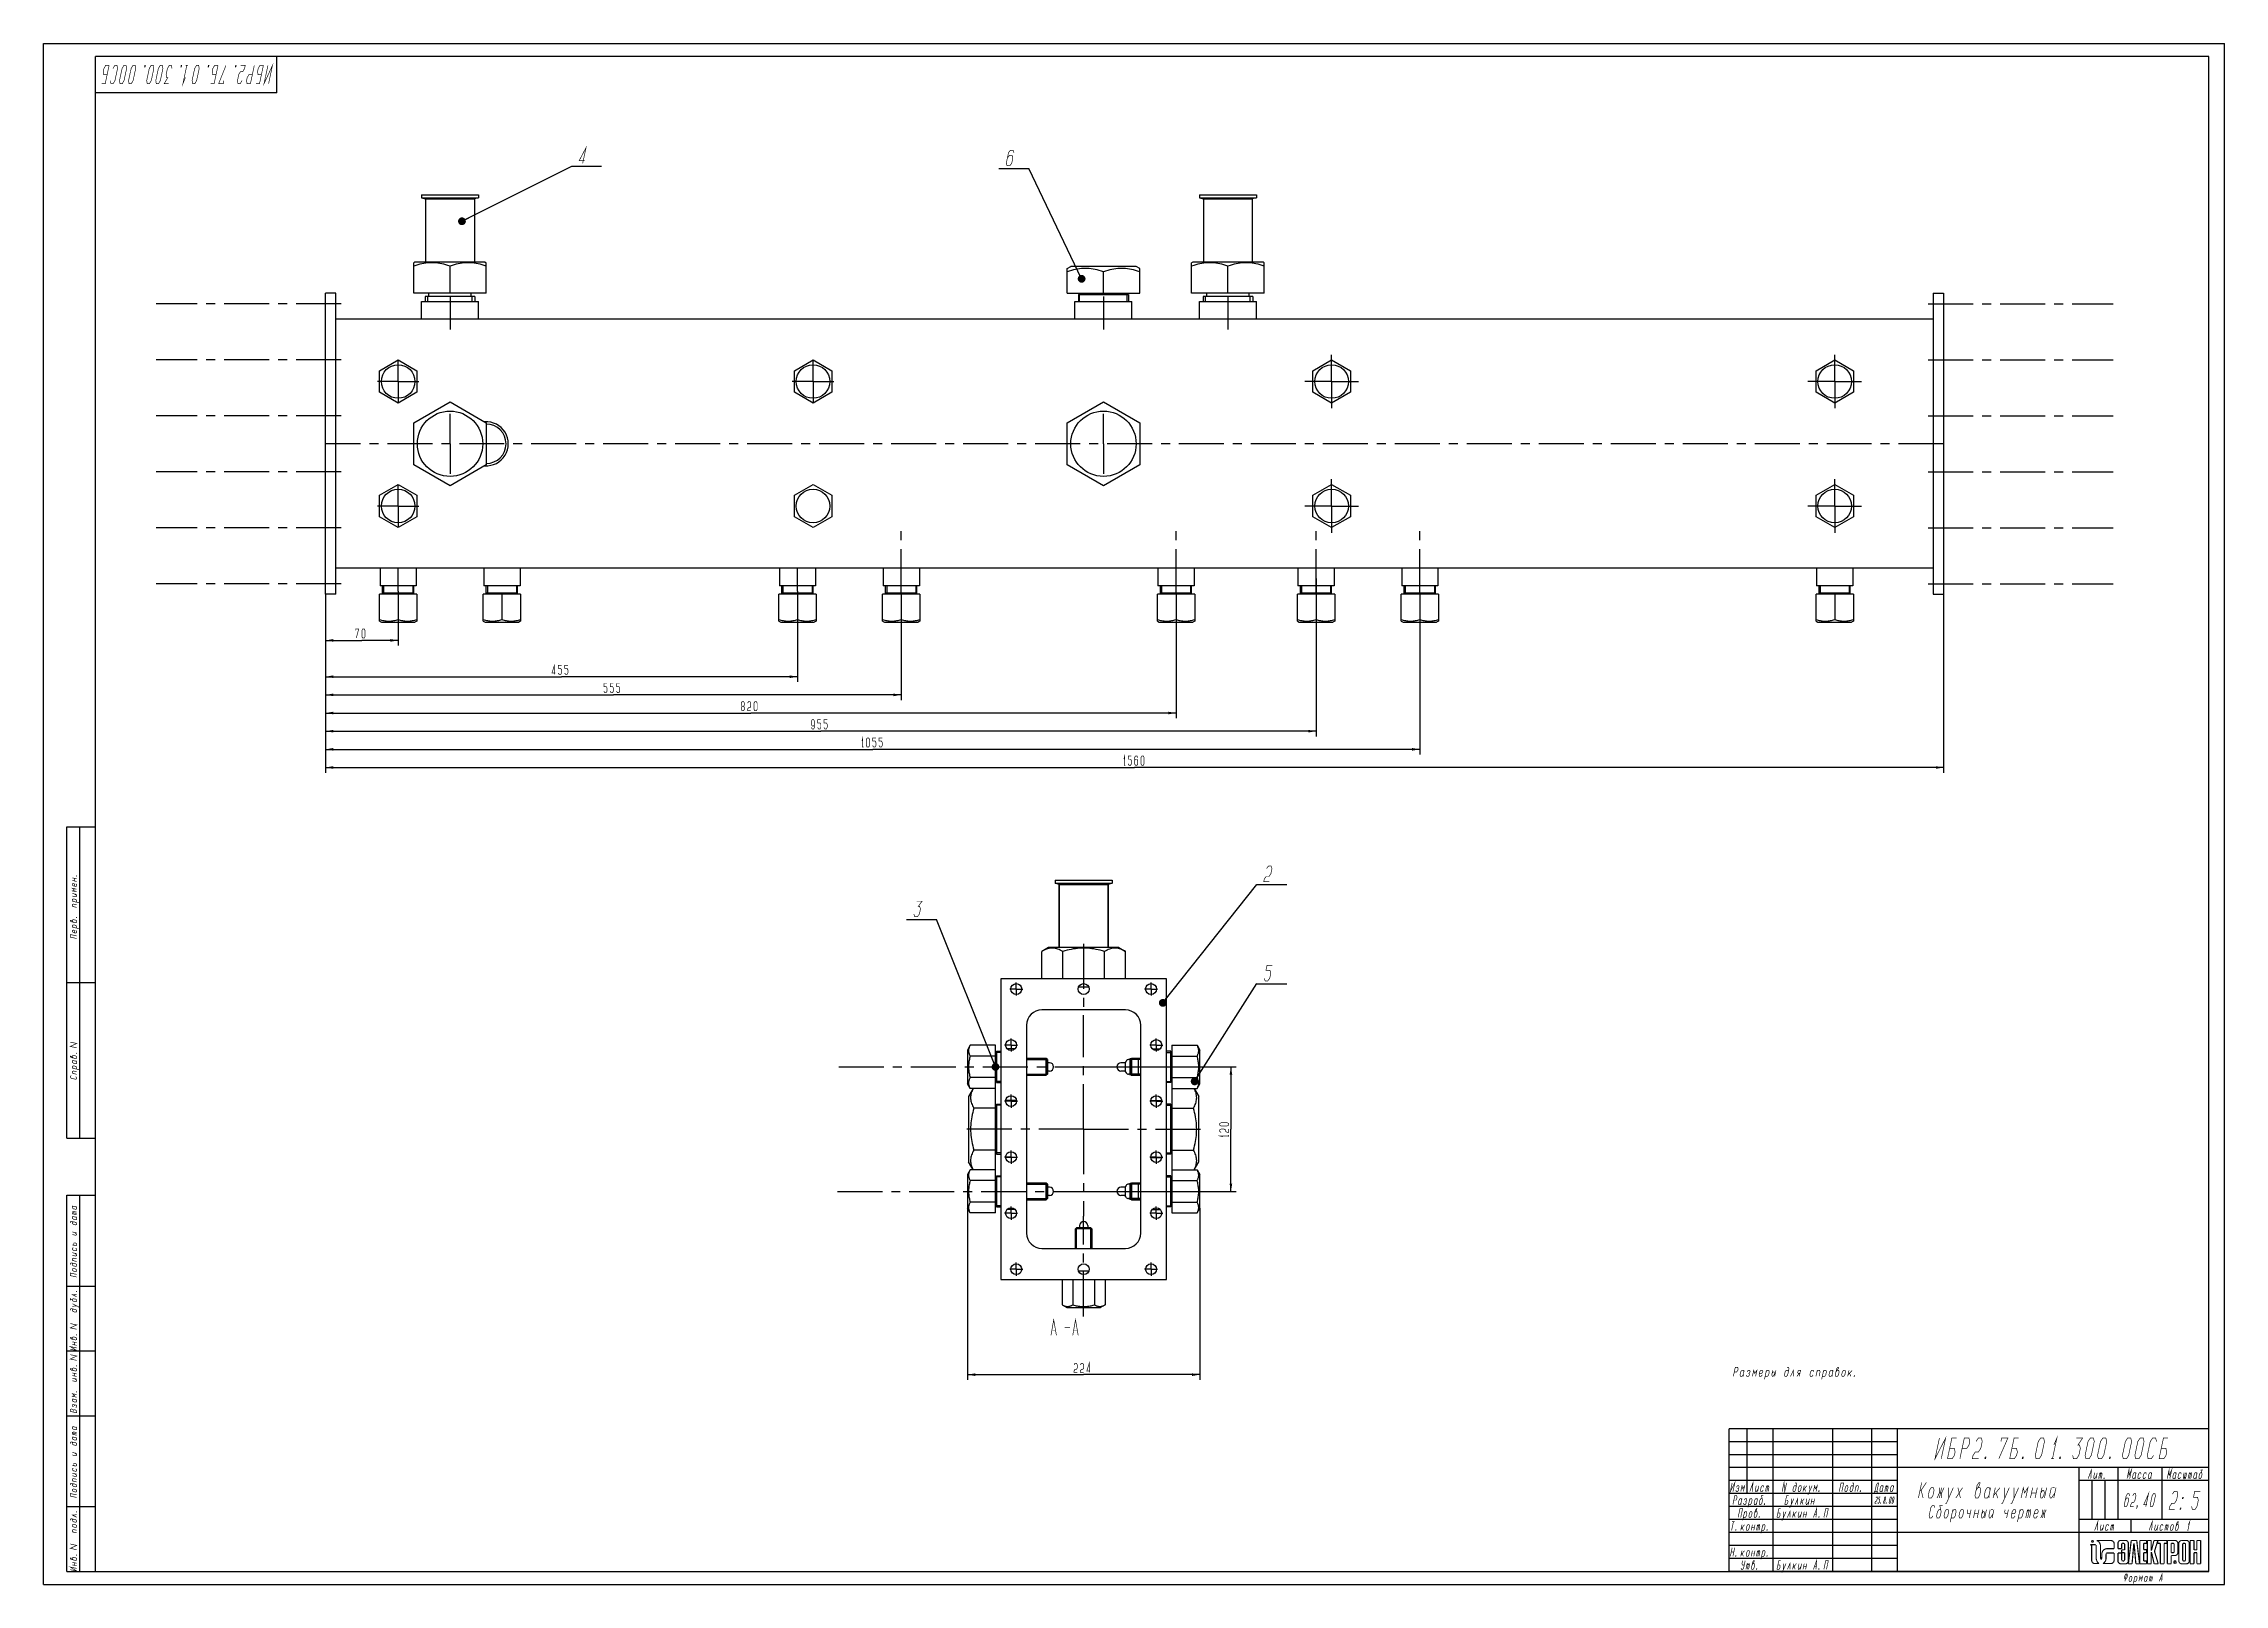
# Model space of a CAD drawing. Header units: millimetres. Extents: x 0 to 841, y 0 to 594.
import ezdxf

# ---------------------------------------------------------------- set-up
doc = ezdxf.new("R2010")
doc.units = ezdxf.units.MM
doc.header["$LTSCALE"] = 46.255
doc.linetypes.add('CENTER', pattern=[0.6, 0.375, -0.075, 0.075, -0.075])
doc.layers.get('0').update_dxf_attribs({"linetype": 'CONTINUOUS'})
doc.layers.add('ALL_AXIS', color=7, linetype='CONTINUOUS')
doc.layers.add('ALL_CHAMFER', color=7, linetype='CONTINUOUS')
doc.styles.get("Standard").update_dxf_attribs({"font": 'txt', "width": 0.7})
doc.dimstyles.new('DIMSTYLE_1', dxfattribs={"dimtxt": 3.5, "dimasz": 3, "dimexe": 0.18, "dimexo": 0.0625, "dimgap": 0.09, "dimtad": 1, "dimdec": 5, "dimlfac": 2.5, "dimdsep": 46, "dimtxsty": 'STANDARD', "dimblk": '_FILLED', "dimblk1": '_FILLED', "dimblk2": '_FILLED', "dimcen": 0.09, "dimadec": 0, "dimazin": 0, "dimtp": 1.2, "dimtm": 1.2, "dimtfac": 1, "dimtdec": 5, "dimtofl": 0, "dimtmove": 0, "dimatfit": 3, "dimldrblk": '_FILLED', "dimfxl": 1, "dimtolj": 1, "dimarcsym": 0})
doc.dimstyles.new('DIMSTYLE_2', dxfattribs={"dimtxt": 3.5, "dimasz": 3, "dimexe": 0.18, "dimexo": 0.0625, "dimgap": 0.09, "dimtad": 1, "dimdec": 5, "dimlfac": 2.5, "dimdsep": 46, "dimtxsty": 'STANDARD', "dimblk": '_FILLED', "dimblk1": '_FILLED', "dimblk2": '_FILLED', "dimcen": 0.09, "dimadec": 0, "dimazin": 0, "dimtp": 0.5, "dimtm": 0.5, "dimtfac": 1, "dimtdec": 5, "dimtofl": 0, "dimtmove": 0, "dimatfit": 3, "dimldrblk": '_FILLED', "dimfxl": 1, "dimtolj": 1, "dimarcsym": 0})
doc.dimstyles.new('DIMSTYLE_3', dxfattribs={"dimtxt": 3.5, "dimasz": 3, "dimexe": 0.18, "dimexo": 0.0625, "dimgap": 0.09, "dimtad": 1, "dimdec": 5, "dimlfac": 2.5, "dimdsep": 46, "dimtxsty": 'STANDARD', "dimblk": '_FILLED', "dimblk1": '_FILLED', "dimblk2": '_FILLED', "dimcen": 0.09, "dimadec": 0, "dimazin": 0, "dimtp": 0.3, "dimtm": 0.3, "dimtfac": 1, "dimtdec": 5, "dimtofl": 0, "dimtmove": 0, "dimatfit": 3, "dimldrblk": '_FILLED', "dimfxl": 1, "dimtolj": 1, "dimarcsym": 0})
doc.dimstyles.new('DIMSTYLE_4', dxfattribs={"dimtxt": 3.5, "dimasz": 3, "dimexe": 0.18, "dimexo": 0.0625, "dimgap": 0.09, "dimtad": 1, "dimdec": 5, "dimlfac": 2.5, "dimdsep": 46, "dimtxsty": 'STANDARD', "dimblk": '_FILLED', "dimblk1": '_FILLED', "dimblk2": '_FILLED', "dimcen": 0.09, "dimadec": 0, "dimazin": 0, "dimtp": 0.8, "dimtm": 0.8, "dimtfac": 1, "dimtdec": 5, "dimtofl": 0, "dimtmove": 0, "dimatfit": 3, "dimldrblk": '_FILLED', "dimfxl": 1, "dimtolj": 1, "dimarcsym": 0})
doc.dimstyles.get("Standard").update_dxf_attribs({"dimtxt": 3.5, "dimasz": 3, "dimexe": 0.18, "dimexo": 0.0625, "dimgap": 0.09, "dimtad": 1, "dimdec": 5, "dimdsep": 46, "dimtxsty": 'STANDARD', "dimblk": '_FILLED', "dimblk1": '_FILLED', "dimblk2": '_FILLED', "dimcen": 0.09, "dimadec": 0, "dimazin": 0, "dimtol": 1, "dimtp": 1e-05, "dimtm": 1e-05, "dimtfac": 1, "dimtdec": 5, "dimtofl": 0, "dimtmove": 0, "dimatfit": 3, "dimldrblk": '_FILLED', "dimfxl": 1, "dimtolj": 1, "dimarcsym": 0})

msp = doc.modelspace()

# ---------------------------------------------------------------- blocks, each defined once
blk = doc.blocks.new('ELEKTRON_BL0', base_point=(810.54, 12.4))
at = {"color": 2, "linetype": 'CONTINUOUS'}
for points, const_width in [([(789.76, 16.57), (789.79, 16.7)], 0.452), ([(789.79, 16.7), (789.88, 16.82)], 0.452), ([(789.88, 16.82), (789.99, 16.89)], 0.452), ([(789.99, 16.89), (790.11, 16.91)], 0.452), ([(790.11, 16.91), (790.24, 16.89)], 0.452), ([(790.24, 16.89), (790.35, 16.82)], 0.452), ([(790.35, 16.82), (790.43, 16.7)], 0.452), ([(790.43, 16.7), (790.46, 16.57)], 0.452), ([(797.3, 16.89), (791.78, 16.89)], 0.452), ([(791.78, 16.89), (791.86, 16.86)], 0.452), ([(791.86, 16.86), (791.95, 16.82)], 0.452), ([(791.95, 16.82), (792.03, 16.77)], 0.452), ([(792.03, 16.77), (792.11, 16.73)], 0.452), ([(792.11, 16.73), (792.2, 16.68)], 0.452), ([(792.2, 16.68), (792.28, 16.62)], 0.452), ([(792.28, 16.62), (792.36, 16.57)], 0.452), ([(797.53, 16.86), (797.3, 16.89)], 0.452), ([(797.76, 16.79), (797.53, 16.86)], 0.452), ([(797.95, 16.68), (797.76, 16.79)], 0.452), ([(798.13, 16.54), (797.95, 16.68)], 0.452), ([(800.29, 16.62), (800.13, 16.45)], 0.452), ([(800.45, 16.75), (800.29, 16.62)], 0.452), ([(800.65, 16.86), (800.45, 16.75)], 0.452), ([(800.87, 16.91), (800.65, 16.86)], 0.452), ([(801.09, 16.94), (800.87, 16.91)], 0.452), ([(802.82, 16.94), (801.09, 16.94)], 0.452), ([(803.05, 16.91), (802.82, 16.94)], 0.452), ([(803.27, 16.86), (803.05, 16.91)], 0.452), ([(803.47, 16.75), (803.27, 16.86)], 0.452), ([(803.64, 16.62), (803.47, 16.75)], 0.452), ([(803.79, 16.45), (803.64, 16.62)], 0.452), ([(805.08, 16.94), (803.97, 7.92)], 0.452), ([(807.18, 16.94), (805.08, 16.94)], 0.452), ([(808.28, 7.92), (807.18, 16.94)], 0.452), ([(811.03, 16.94), (808.42, 16.94)], 0.452), ([(808.42, 16.94), (808.42, 7.92)], 0.452), ([(811.03, 15.83), (811.03, 16.94)], 0.452), ([(812.77, 16.94), (811.29, 16.94)], 0.452), ([(811.29, 16.94), (811.29, 7.92)], 0.452), ([(812.77, 13.01), (812.77, 16.94)], 0.452), ([(813.84, 16.94), (812.85, 13.01)], 0.452), ([(815.33, 16.94), (813.84, 16.94)], 0.452), ([(814.05, 12.74), (815.33, 16.94)], 0.452), ([(818.84, 16.94), (815.24, 16.94)], 0.452), ([(815.24, 16.94), (815.24, 15.83)], 0.452), ([(818.84, 15.83), (818.84, 16.94)], 0.452), ([(821.91, 16.94), (819.02, 16.94)], 0.452), ([(819.02, 16.94), (819.02, 7.92)], 0.452), ([(822.15, 16.91), (821.91, 16.94)], 0.452), ([(822.37, 16.86), (822.15, 16.91)], 0.452), ([(822.57, 16.75), (822.37, 16.86)], 0.452), ([(822.73, 16.62), (822.57, 16.75)], 0.452), ([(822.89, 16.45), (822.73, 16.62)], 0.452), ([(823.76, 16.62), (823.61, 16.45)], 0.452), ([(823.93, 16.75), (823.76, 16.62)], 0.452), ([(824.12, 16.86), (823.93, 16.75)], 0.452), ([(824.35, 16.91), (824.12, 16.86)], 0.452), ([(824.57, 16.94), (824.35, 16.91)], 0.452), ([(826.31, 16.94), (824.57, 16.94)], 0.452), ([(826.54, 16.91), (826.31, 16.94)], 0.452), ([(826.77, 16.86), (826.54, 16.91)], 0.452), ([(826.96, 16.75), (826.77, 16.86)], 0.452), ([(827.13, 16.62), (826.96, 16.75)], 0.452), ([(827.28, 16.45), (827.13, 16.62)], 0.452), ([(829.27, 16.94), (827.79, 16.94)], 0.452), ([(827.79, 16.94), (827.79, 7.92)], 0.452), ([(829.27, 13.31), (829.27, 16.94)], 0.452), ([(831.85, 16.94), (830.38, 16.94)], 0.452), ([(830.38, 16.94), (830.38, 13.31)], 0.452), ([(831.85, 7.92), (831.85, 16.94)], 0.452), ([(791.18, 15.31), (789.24, 15.31)], 0.452), ([(789.24, 15.31), (789.36, 15.3)], 0.452), ([(789.36, 15.3), (789.47, 15.27)], 0.452), ([(789.47, 15.27), (789.56, 15.23)], 0.452), ([(789.56, 15.23), (789.62, 15.18)], 0.452), ([(789.62, 15.18), (789.68, 15.11)], 0.452), ([(789.68, 15.11), (789.74, 15.04)], 0.452), ([(789.74, 15.04), (789.78, 14.95)], 0.452), ([(789.79, 16.44), (789.76, 16.57)], 0.452), ([(789.78, 14.95), (789.82, 14.87)], 0.452), ([(789.88, 16.33), (789.79, 16.44)], 0.452), ([(789.82, 14.87), (789.82, 9.23)], 0.452), ([(789.82, 9.23), (789.85, 8.99)], 0.452), ([(789.85, 8.99), (789.92, 8.77)], 0.452), ([(789.99, 16.25), (789.88, 16.33)], 0.452), ([(789.92, 8.77), (790.01, 8.56)], 0.452), ([(790.11, 16.22), (789.99, 16.25)], 0.452), ([(790.01, 8.56), (790.15, 8.39)], 0.452), ([(790.24, 16.25), (790.11, 16.22)], 0.452), ([(790.15, 8.39), (790.33, 8.25)], 0.452), ([(790.35, 16.33), (790.24, 16.25)], 0.452), ([(790.33, 8.25), (790.53, 8.14)], 0.452), ([(790.43, 16.44), (790.35, 16.33)], 0.452), ([(790.46, 16.57), (790.43, 16.44)], 0.452), ([(791.25, 15.3), (791.18, 15.31)], 0.452), ([(791.32, 15.26), (791.25, 15.3)], 0.452), ([(791.38, 15.22), (791.32, 15.26)], 0.452), ([(791.43, 15.16), (791.38, 15.22)], 0.452), ([(791.47, 15.09), (791.43, 15.16)], 0.452), ([(791.52, 15.01), (791.47, 15.09)], 0.452), ([(791.54, 14.94), (791.52, 15.01)], 0.452), ([(791.56, 14.87), (791.54, 14.94)], 0.452), ([(791.56, 10.21), (791.56, 14.87)], 0.452), ([(791.56, 10.05), (791.56, 10.21)], 0.452), ([(791.57, 9.89), (791.56, 10.05)], 0.452), ([(791.58, 9.73), (791.57, 9.89)], 0.452), ([(791.61, 9.57), (791.58, 9.73)], 0.452), ([(791.65, 9.42), (791.61, 9.57)], 0.452), ([(791.7, 9.25), (791.65, 9.42)], 0.452), ([(791.75, 9.1), (791.7, 9.25)], 0.452), ([(791.82, 8.95), (791.75, 9.1)], 0.452), ([(791.9, 8.81), (791.82, 8.95)], 0.452), ([(791.99, 8.67), (791.9, 8.81)], 0.452), ([(792.07, 8.55), (791.99, 8.67)], 0.452), ([(792.17, 8.43), (792.07, 8.55)], 0.452), ([(792.28, 8.32), (792.17, 8.43)], 0.452), ([(792.39, 8.23), (792.28, 8.32)], 0.452), ([(792.36, 16.57), (792.45, 16.5)], 0.452), ([(792.53, 8.14), (792.39, 8.23)], 0.452), ([(792.45, 16.5), (792.54, 16.41)], 0.452), ([(792.54, 16.41), (792.63, 16.32)], 0.452), ([(792.63, 16.32), (792.71, 16.22)], 0.452), ([(792.71, 16.22), (792.79, 16.12)], 0.452), ([(792.79, 16.12), (792.88, 15.98)], 0.452), ([(792.88, 15.98), (792.96, 15.84)], 0.452), ([(792.96, 15.84), (793.03, 15.69)], 0.452), ([(793.03, 15.69), (793.1, 15.54)], 0.452), ([(793.1, 15.54), (793.14, 15.38)], 0.452), ([(793.14, 15.38), (793.18, 15.23)], 0.452), ([(793.18, 15.23), (793.21, 15.08)], 0.452), ([(793.21, 15.08), (793.23, 14.91)], 0.452), ([(793.23, 14.91), (793.23, 10.19)], 0.452), ([(793.23, 10.19), (793.23, 10.13)], 0.452), ([(793.23, 10.13), (793.23, 10.06)], 0.452), ([(793.23, 10.06), (793.24, 9.99)], 0.452), ([(793.24, 9.99), (793.24, 9.92)], 0.452), ([(793.24, 9.92), (793.25, 9.85)], 0.452), ([(793.25, 9.85), (793.27, 9.78)], 0.452), ([(793.27, 9.78), (793.29, 9.73)], 0.452), ([(793.29, 9.73), (793.32, 9.67)], 0.452), ([(793.32, 9.67), (793.36, 9.64)], 0.452), ([(793.36, 9.64), (793.45, 9.63)], 0.452), ([(793.45, 9.63), (793.53, 9.64)], 0.452), ([(793.53, 9.64), (793.59, 9.67)], 0.452), ([(793.59, 9.67), (793.63, 9.74)], 0.452), ([(793.63, 9.74), (793.66, 9.82)], 0.452), ([(793.66, 9.82), (793.67, 9.92)], 0.452), ([(793.67, 9.92), (793.68, 10.02)], 0.452), ([(793.68, 10.02), (793.7, 10.12)], 0.452), ([(793.7, 11.51), (793.71, 11.69)], 0.452), ([(793.7, 11.37), (793.7, 11.51)], 0.452), ([(793.71, 11.23), (793.7, 11.37)], 0.452), ([(793.7, 10.53), (793.71, 10.67)], 0.452), ([(793.7, 10.39), (793.7, 10.53)], 0.452), ([(793.7, 10.31), (793.7, 10.39)], 0.452), ([(793.7, 10.21), (793.7, 10.31)], 0.452), ([(793.7, 10.12), (793.7, 10.21)], 0.452), ([(793.71, 11.69), (793.73, 11.87)], 0.452), ([(793.71, 11.09), (793.71, 11.23)], 0.452), ([(793.71, 10.95), (793.71, 11.09)], 0.452), ([(793.71, 10.81), (793.71, 10.95)], 0.452), ([(793.71, 10.67), (793.71, 10.81)], 0.452), ([(793.73, 11.87), (793.75, 12.03)], 0.452), ([(793.75, 12.03), (793.79, 12.2)], 0.452), ([(793.79, 12.2), (793.85, 12.37)], 0.452), ([(793.85, 12.37), (793.92, 12.52)], 0.452), ([(793.92, 12.52), (793.99, 12.69)], 0.452), ([(793.99, 12.69), (794.09, 12.84)], 0.452), ([(794.09, 12.84), (794.24, 13.04)], 0.452), ([(794.24, 13.04), (794.41, 13.22)], 0.452), ([(794.32, 8.14), (794.46, 8.23)], 0.452), ([(794.41, 13.22), (794.6, 13.37)], 0.452), ([(794.46, 8.23), (794.59, 8.32)], 0.452), ([(794.59, 8.32), (794.7, 8.42)], 0.452), ([(794.6, 13.37), (794.8, 13.49)], 0.452), ([(794.7, 8.42), (794.81, 8.55)], 0.452), ([(794.8, 13.49), (795.02, 13.61)], 0.452), ([(794.81, 8.55), (794.92, 8.67)], 0.452), ([(794.92, 8.67), (795, 8.81)], 0.452), ([(795, 8.81), (795.1, 8.98)], 0.452), ([(795.02, 13.61), (795.24, 13.67)], 0.452), ([(795.1, 8.98), (795.17, 9.12)], 0.452), ([(795.17, 9.12), (795.21, 9.27)], 0.452), ([(795.21, 9.27), (795.25, 9.42)], 0.452), ([(795.24, 13.67), (795.48, 13.73)], 0.452), ([(795.25, 9.42), (795.3, 9.59)], 0.452), ([(795.3, 9.59), (795.32, 9.76)], 0.452), ([(795.32, 9.76), (795.34, 9.92)], 0.452), ([(795.34, 9.92), (795.35, 10.09)], 0.452), ([(795.35, 10.09), (795.37, 10.26)], 0.452), ([(795.37, 11.56), (795.38, 11.65)], 0.452), ([(795.37, 11.41), (795.37, 11.56)], 0.452), ([(795.37, 11.26), (795.37, 11.41)], 0.452), ([(795.37, 11.12), (795.37, 11.26)], 0.452), ([(795.37, 10.96), (795.37, 11.12)], 0.452), ([(795.37, 10.81), (795.37, 10.96)], 0.452), ([(795.37, 10.67), (795.37, 10.81)], 0.452), ([(795.37, 10.52), (795.37, 10.67)], 0.452), ([(795.37, 10.37), (795.37, 10.52)], 0.452), ([(795.37, 10.26), (795.37, 10.37)], 0.452), ([(795.38, 11.65), (795.39, 11.73)], 0.452), ([(795.39, 11.73), (795.42, 11.81)], 0.452), ([(795.42, 11.81), (795.46, 11.9)], 0.452), ([(795.46, 11.9), (795.5, 11.97)], 0.452), ([(795.48, 13.73), (795.73, 13.74)], 0.452), ([(795.5, 11.97), (795.56, 12.02)], 0.452), ([(795.56, 12.02), (795.64, 12.06)], 0.452), ([(795.64, 12.06), (795.73, 12.08)], 0.452), ([(795.73, 13.74), (798.47, 13.73)], 0.452), ([(795.73, 12.08), (798.47, 12.06)], 0.452), ([(797.95, 8.25), (797.76, 8.14)], 0.452), ([(798.13, 8.39), (797.95, 8.25)], 0.452), ([(798.27, 16.37), (798.13, 16.54)], 0.452), ([(798.27, 8.56), (798.13, 8.39)], 0.452), ([(798.38, 16.16), (798.27, 16.37)], 0.452), ([(798.38, 8.77), (798.27, 8.56)], 0.452), ([(798.45, 15.94), (798.38, 16.16)], 0.452), ([(798.45, 8.99), (798.38, 8.77)], 0.452), ([(798.48, 15.7), (798.45, 15.94)], 0.452), ([(798.48, 9.23), (798.45, 8.99)], 0.452), ([(798.47, 13.73), (798.48, 15.7)], 0.452), ([(798.47, 12.06), (798.48, 9.23)], 0.452), ([(799.97, 16.05), (799.94, 15.83)], 0.452), ([(799.94, 15.83), (799.94, 13.73)], 0.452), ([(799.94, 13.73), (801.4, 13.73)], 0.452), ([(801.4, 12.06), (799.94, 12.06)], 0.452), ([(799.94, 12.06), (799.94, 9.03)], 0.452), ([(799.94, 9.03), (799.97, 8.81)], 0.452), ([(800.04, 16.26), (799.97, 16.05)], 0.452), ([(799.97, 8.81), (800.04, 8.6)], 0.452), ([(800.13, 16.45), (800.04, 16.26)], 0.452), ([(800.04, 8.6), (800.13, 8.41)], 0.452), ([(800.13, 8.41), (800.29, 8.25)], 0.452), ([(800.29, 8.25), (800.45, 8.11)], 0.452), ([(801.4, 15.51), (801.43, 15.63)], 0.452), ([(801.4, 13.73), (801.4, 15.51)], 0.452), ([(802.51, 13.3), (801.4, 13.3)], 0.452), ([(801.4, 13.3), (801.4, 12.22)], 0.452), ([(801.4, 12.22), (802.51, 12.2)], 0.452), ([(801.4, 9.35), (801.4, 12.06)], 0.452), ([(801.43, 9.23), (801.4, 9.35)], 0.452), ([(801.43, 15.63), (801.5, 15.73)], 0.452), ([(801.5, 9.13), (801.43, 9.23)], 0.452), ([(801.5, 15.73), (801.61, 15.8)], 0.452), ([(801.61, 9.06), (801.5, 9.13)], 0.452), ([(801.61, 15.8), (801.75, 15.83)], 0.452), ([(801.75, 9.03), (801.61, 9.06)], 0.452), ([(801.75, 15.83), (802.16, 15.83)], 0.452), ([(802.16, 9.03), (801.75, 9.03)], 0.452), ([(802.16, 15.83), (802.3, 15.8)], 0.452), ([(802.3, 9.06), (802.16, 9.03)], 0.452), ([(802.3, 15.8), (802.41, 15.73)], 0.452), ([(802.41, 9.13), (802.3, 9.06)], 0.452), ([(802.41, 15.73), (802.48, 15.63)], 0.452), ([(802.48, 9.23), (802.41, 9.13)], 0.452), ([(802.48, 15.63), (802.51, 15.51)], 0.452), ([(802.51, 9.35), (802.48, 9.23)], 0.452), ([(802.51, 15.51), (802.51, 13.3)], 0.452), ([(802.51, 12.2), (802.51, 9.35)], 0.452), ([(803.47, 8.11), (803.64, 8.25)], 0.452), ([(803.64, 8.25), (803.79, 8.41)], 0.452), ([(803.89, 16.26), (803.79, 16.45)], 0.452), ([(803.79, 8.41), (803.89, 8.6)], 0.452), ([(803.96, 16.05), (803.89, 16.26)], 0.452), ([(803.89, 8.6), (803.96, 8.81)], 0.452), ([(803.98, 15.83), (803.96, 16.05)], 0.452), ([(803.96, 8.81), (803.98, 9.03)], 0.452), ([(803.98, 9.03), (803.98, 15.83)], 0.452), ([(805.39, 7.92), (806.08, 15.77)], 0.452), ([(806.08, 15.77), (806.17, 15.77)], 0.452), ([(806.17, 15.77), (806.86, 7.92)], 0.452), ([(809.89, 13.36), (809.89, 15.83)], 0.452), ([(809.89, 15.83), (811.03, 15.83)], 0.452), ([(811.03, 13.36), (809.89, 13.36)], 0.452), ([(809.89, 9.03), (809.89, 12.24)], 0.452), ([(809.89, 12.24), (811.03, 12.24)], 0.452), ([(811.03, 9.03), (809.89, 9.03)], 0.452), ([(811.03, 12.24), (811.03, 13.36)], 0.452), ([(811.03, 7.92), (811.03, 9.03)], 0.452), ([(812.85, 13.01), (812.77, 13.01)], 0.452), ([(812.77, 7.92), (812.77, 12.47)], 0.452), ([(812.77, 12.47), (812.85, 12.47)], 0.452), ([(812.85, 12.47), (813.92, 7.92)], 0.452), ([(815.48, 7.92), (814.05, 12.74)], 0.452), ([(815.24, 15.83), (816.3, 15.83)], 0.452), ([(816.3, 15.83), (816.3, 7.92)], 0.452), ([(817.77, 7.92), (817.77, 15.83)], 0.452), ([(817.77, 15.83), (818.84, 15.83)], 0.452), ([(820.5, 15.83), (821.28, 15.83)], 0.452), ([(820.5, 12.2), (820.5, 15.83)], 0.452), ([(821.28, 12.2), (820.5, 12.2)], 0.452), ([(820.5, 7.92), (820.5, 11.12)], 0.452), ([(820.5, 11.12), (821.91, 11.12)], 0.452), ([(821.28, 15.83), (821.4, 15.8)], 0.452), ([(821.4, 12.23), (821.28, 12.2)], 0.452), ([(821.4, 15.8), (821.51, 15.73)], 0.452), ([(821.51, 12.3), (821.4, 12.23)], 0.452), ([(821.28, 8.68), (821.26, 8.55)], 0.151), ([(821.26, 8.55), (821.28, 8.41)], 0.151), ([(821.32, 8.81), (821.28, 8.68)], 0.151), ([(821.28, 8.41), (821.32, 8.28)], 0.151), ([(821.37, 8.92), (821.32, 8.81)], 0.151), ([(821.34, 8.55), (821.36, 8.66)], 0.151), ([(821.36, 8.42), (821.34, 8.55)], 0.151), ([(821.36, 8.66), (821.39, 8.77)], 0.151), ([(821.39, 8.31), (821.36, 8.42)], 0.151), ([(821.51, 15.73), (821.58, 15.63)], 0.452), ([(821.58, 12.41), (821.51, 12.3)], 0.452), ([(821.46, 9.03), (821.37, 8.92)], 0.151), ([(821.39, 8.77), (821.44, 8.88)], 0.151), ([(821.58, 15.63), (821.61, 15.51)], 0.452), ([(821.61, 12.53), (821.58, 12.41)], 0.452), ([(821.44, 8.88), (821.51, 8.96)], 0.151), ([(821.61, 15.51), (821.61, 12.53)], 0.452), ([(821.55, 9.12), (821.46, 9.03)], 0.151), ([(821.51, 8.96), (821.61, 9.03)], 0.151), ([(821.68, 9.17), (821.55, 9.12)], 0.151), ([(821.61, 9.03), (821.71, 9.1)], 0.151), ([(821.65, 8.14), (821.65, 8.95)], 0.151), ([(821.65, 8.95), (822.03, 8.95)], 0.151), ([(821.79, 9.21), (821.68, 9.17)], 0.151), ([(821.71, 9.1), (821.82, 9.13)], 0.151), ([(821.75, 8.85), (821.75, 8.59)], 0.151), ([(822, 8.85), (821.75, 8.85)], 0.151), ([(821.75, 8.59), (822, 8.59)], 0.151), ([(822, 8.49), (821.75, 8.49)], 0.151), ([(821.75, 8.49), (821.75, 8.14)], 0.151), ([(821.91, 11.12), (822.15, 11.14)], 0.452), ([(821.93, 9.23), (821.79, 9.21)], 0.151), ([(821.82, 9.13), (821.93, 9.14)], 0.151), ([(822.07, 9.21), (821.93, 9.23)], 0.151), ([(821.93, 9.14), (822.05, 9.13)], 0.151), ([(822.15, 11.14), (822.37, 11.2)], 0.452), ([(822.04, 8.84), (822, 8.85)], 0.151), ([(822, 8.59), (822.05, 8.6)], 0.151), ([(822.05, 8.48), (822, 8.49)], 0.151), ([(822.03, 8.95), (822.11, 8.93)], 0.151), ([(822.08, 8.81), (822.04, 8.84)], 0.151), ([(822.05, 9.13), (822.16, 9.1)], 0.151), ([(822.05, 8.6), (822.08, 8.63)], 0.151), ([(822.1, 8.45), (822.05, 8.48)], 0.151), ([(822.19, 9.17), (822.07, 9.21)], 0.151), ([(822.11, 8.78), (822.08, 8.81)], 0.151), ([(822.08, 8.63), (822.11, 8.67)], 0.151), ([(822.11, 8.41), (822.1, 8.45)], 0.151), ([(822.11, 8.93), (822.18, 8.88)], 0.151), ([(822.12, 8.73), (822.11, 8.78)], 0.151), ([(822.11, 8.67), (822.12, 8.73)], 0.151), ([(822.12, 8.36), (822.11, 8.41)], 0.151), ([(822.18, 8.56), (822.12, 8.53)], 0.151), ([(822.12, 8.53), (822.18, 8.5)], 0.151), ([(822.12, 8.24), (822.12, 8.36)], 0.151), ([(822.16, 9.1), (822.26, 9.03)], 0.151), ([(822.18, 8.88), (822.23, 8.81)], 0.151), ([(822.21, 8.6), (822.18, 8.56)], 0.151), ([(822.18, 8.5), (822.21, 8.46)], 0.151), ([(822.3, 9.12), (822.19, 9.17)], 0.151), ([(822.23, 8.67), (822.21, 8.6)], 0.151), ([(822.21, 8.46), (822.23, 8.42)], 0.151), ([(822.37, 11.2), (822.57, 11.31)], 0.452), ([(822.23, 8.81), (822.25, 8.74)], 0.151), ([(822.25, 8.74), (822.23, 8.67)], 0.151), ([(822.23, 8.42), (822.23, 8.36)], 0.151), ([(822.23, 8.36), (822.23, 8.24)], 0.151), ([(822.26, 9.03), (822.36, 8.96)], 0.151), ([(822.41, 9.03), (822.3, 9.12)], 0.151), ([(822.36, 8.96), (822.43, 8.88)], 0.151), ([(822.57, 11.31), (822.73, 11.44)], 0.452), ([(822.5, 8.92), (822.41, 9.03)], 0.151), ([(822.43, 8.88), (822.48, 8.77)], 0.151), ([(822.48, 8.77), (822.51, 8.66)], 0.151), ([(822.51, 8.42), (822.48, 8.31)], 0.151), ([(822.55, 8.81), (822.5, 8.92)], 0.151), ([(822.51, 8.66), (822.53, 8.55)], 0.151), ([(822.53, 8.55), (822.51, 8.42)], 0.151), ([(822.6, 8.68), (822.55, 8.81)], 0.151), ([(822.55, 8.28), (822.6, 8.41)], 0.151), ([(822.73, 11.44), (822.89, 11.6)], 0.452), ([(822.61, 8.55), (822.6, 8.68)], 0.151), ([(822.6, 8.41), (822.61, 8.55)], 0.151), ([(822.98, 16.26), (822.89, 16.45)], 0.452), ([(822.89, 11.6), (822.98, 11.78)], 0.452), ([(823.05, 16.05), (822.98, 16.26)], 0.452), ([(822.98, 11.78), (823.05, 11.99)], 0.452), ([(823.08, 15.83), (823.05, 16.05)], 0.452), ([(823.05, 11.99), (823.08, 12.2)], 0.452), ([(823.08, 12.2), (823.08, 15.83)], 0.452), ([(823.44, 16.05), (823.42, 15.83)], 0.452), ([(823.42, 15.83), (823.42, 9.03)], 0.452), ([(823.42, 9.03), (823.44, 8.81)], 0.452), ([(823.51, 16.26), (823.44, 16.05)], 0.452), ([(823.44, 8.81), (823.51, 8.6)], 0.452), ([(823.61, 16.45), (823.51, 16.26)], 0.452), ([(823.51, 8.6), (823.61, 8.41)], 0.452), ([(823.61, 8.41), (823.76, 8.25)], 0.452), ([(823.76, 8.25), (823.93, 8.11)], 0.452), ([(824.89, 15.51), (824.92, 15.63)], 0.452), ([(824.89, 9.35), (824.89, 15.51)], 0.452), ([(824.92, 9.23), (824.89, 9.35)], 0.452), ([(824.92, 15.63), (824.99, 15.73)], 0.452), ([(824.99, 9.13), (824.92, 9.23)], 0.452), ([(824.99, 15.73), (825.1, 15.8)], 0.452), ([(825.1, 9.06), (824.99, 9.13)], 0.452), ([(825.1, 15.8), (825.22, 15.83)], 0.452), ([(825.22, 9.03), (825.1, 9.06)], 0.452), ([(825.22, 15.83), (825.65, 15.83)], 0.452), ([(825.65, 9.03), (825.22, 9.03)], 0.452), ([(825.65, 15.83), (825.78, 15.8)], 0.452), ([(825.78, 9.06), (825.65, 9.03)], 0.452), ([(825.78, 15.8), (825.89, 15.73)], 0.452), ([(825.89, 9.13), (825.78, 9.06)], 0.452), ([(825.89, 15.73), (825.96, 15.63)], 0.452), ([(825.96, 9.23), (825.89, 9.13)], 0.452), ([(825.96, 15.63), (825.99, 15.51)], 0.452), ([(825.99, 9.35), (825.96, 9.23)], 0.452), ([(825.99, 15.51), (825.99, 9.35)], 0.452), ([(826.96, 8.11), (827.13, 8.25)], 0.452), ([(827.13, 8.25), (827.28, 8.41)], 0.452), ([(827.38, 16.26), (827.28, 16.45)], 0.452), ([(827.28, 8.41), (827.38, 8.6)], 0.452), ([(827.45, 16.05), (827.38, 16.26)], 0.452), ([(827.38, 8.6), (827.45, 8.81)], 0.452), ([(827.47, 15.83), (827.45, 16.05)], 0.452), ([(827.45, 8.81), (827.47, 9.03)], 0.452), ([(827.47, 9.03), (827.47, 15.83)], 0.452), ([(830.38, 13.31), (829.27, 13.31)], 0.452), ([(829.27, 7.92), (829.27, 12.2)], 0.452), ([(829.27, 12.2), (830.38, 12.2)], 0.452), ([(830.38, 12.2), (830.38, 7.92)], 0.452), ([(790.53, 8.14), (790.75, 8.07)], 0.452), ([(790.75, 8.07), (790.99, 8.05)], 0.452), ([(790.99, 8.05), (792.67, 8.06)], 0.452), ([(792.67, 8.06), (792.53, 8.14)], 0.452), ([(794.17, 8.06), (794.32, 8.14)], 0.452), ([(797.3, 8.05), (794.17, 8.06)], 0.452), ([(797.53, 8.07), (797.3, 8.05)], 0.452), ([(797.76, 8.14), (797.53, 8.07)], 0.452), ([(800.45, 8.11), (800.65, 8)], 0.452), ([(800.65, 8), (800.87, 7.95)], 0.452), ([(800.87, 7.95), (801.09, 7.92)], 0.452), ([(801.09, 7.92), (802.82, 7.92)], 0.452), ([(802.82, 7.92), (803.05, 7.95)], 0.452), ([(803.05, 7.95), (803.27, 8)], 0.452), ([(803.27, 8), (803.47, 8.11)], 0.452), ([(803.97, 7.92), (805.39, 7.92)], 0.452), ([(806.86, 7.92), (808.28, 7.92)], 0.452), ([(808.42, 7.92), (811.03, 7.92)], 0.452), ([(811.29, 7.92), (812.77, 7.92)], 0.452), ([(813.92, 7.92), (815.48, 7.92)], 0.452), ([(816.3, 7.92), (817.77, 7.92)], 0.452), ([(819.02, 7.92), (820.5, 7.92)], 0.452), ([(821.32, 8.28), (821.37, 8.16)], 0.151), ([(821.37, 8.16), (821.46, 8.06)], 0.151), ([(821.44, 8.21), (821.39, 8.31)], 0.151), ([(821.51, 8.13), (821.44, 8.21)], 0.151), ([(821.46, 8.06), (821.55, 7.98)], 0.151), ([(821.61, 8.05), (821.51, 8.13)], 0.151), ([(821.55, 7.98), (821.68, 7.92)], 0.151), ([(821.71, 7.99), (821.61, 8.05)], 0.151), ([(821.75, 8.14), (821.65, 8.14)], 0.151), ([(821.68, 7.92), (821.79, 7.88)], 0.151), ([(821.82, 7.96), (821.71, 7.99)], 0.151), ([(821.79, 7.88), (821.93, 7.86)], 0.151), ([(821.93, 7.95), (821.82, 7.96)], 0.151), ([(822.05, 7.96), (821.93, 7.95)], 0.151), ([(821.93, 7.86), (822.07, 7.88)], 0.151), ([(822.16, 7.99), (822.05, 7.96)], 0.151), ([(822.07, 7.88), (822.19, 7.92)], 0.151), ([(822.12, 8.21), (822.12, 8.24)], 0.151), ([(822.12, 8.18), (822.12, 8.21)], 0.151), ([(822.12, 8.16), (822.12, 8.18)], 0.151), ([(822.14, 8.14), (822.12, 8.16)], 0.151), ([(822.26, 8.14), (822.14, 8.14)], 0.151), ([(822.26, 8.05), (822.16, 7.99)], 0.151), ([(822.19, 7.92), (822.3, 7.98)], 0.151), ([(822.23, 8.24), (822.23, 8.2)], 0.151), ([(822.23, 8.2), (822.25, 8.17)], 0.151), ([(822.25, 8.17), (822.25, 8.16)], 0.151), ([(822.25, 8.16), (822.26, 8.14)], 0.151), ([(822.36, 8.13), (822.26, 8.05)], 0.151), ([(822.3, 7.98), (822.41, 8.06)], 0.151), ([(822.43, 8.21), (822.36, 8.13)], 0.151), ([(822.41, 8.06), (822.5, 8.16)], 0.151), ([(822.48, 8.31), (822.43, 8.21)], 0.151), ([(822.5, 8.16), (822.55, 8.28)], 0.151), ([(823.93, 8.11), (824.12, 8)], 0.452), ([(824.12, 8), (824.35, 7.95)], 0.452), ([(824.35, 7.95), (824.57, 7.92)], 0.452), ([(824.57, 7.92), (826.31, 7.92)], 0.452), ([(826.31, 7.92), (826.54, 7.95)], 0.452), ([(826.54, 7.95), (826.77, 8)], 0.452), ([(826.77, 8), (826.96, 8.11)], 0.452), ([(827.79, 7.92), (829.27, 7.92)], 0.452), ([(830.38, 7.92), (831.85, 7.92)], 0.452)]:
    blk.add_lwpolyline(points, dxfattribs=dict(at, const_width=const_width))
blk = doc.blocks.new('_FILLED')
at = {"color": 0, "linetype": 'BYBLOCK'}
blk.add_solid([(0, 0), (-1, 0.17), (-1, -0.17)], dxfattribs=at)
blk = doc.blocks.new('*D0')
at = {"color": 2, "linetype": 'CONTINUOUS'}
for p, q in [((108.73, 381.73), (108.73, 312.93)), ((732.73, 381.73), (732.73, 312.93)), ((108.73, 314.93), (420.73, 314.93)), ((732.73, 314.93), (420.73, 314.93))]:
    blk.add_line(p, q, dxfattribs=at)
at = {"color": 2, "linetype": 'CONTINUOUS', "xscale": 3, "yscale": 3, "zscale": 3, "rotation": 180}
blk.add_blockref('_FILLED', (108.73, 314.93), dxfattribs=at)
at = {"color": 2, "linetype": 'CONTINUOUS', "xscale": 3, "yscale": 3, "zscale": 3}
blk.add_blockref('_FILLED', (732.73, 314.93), dxfattribs=at)
blk = doc.blocks.new('*D1')
at = {"color": 2, "linetype": 'CONTINUOUS'}
for p, q in [((356.28, 145.03), (356.28, 78.85)), ((445.88, 145.03), (445.88, 78.85)), ((356.28, 80.85), (401.08, 80.85)), ((445.88, 80.85), (401.08, 80.85))]:
    blk.add_line(p, q, dxfattribs=at)
at = {"color": 2, "linetype": 'CONTINUOUS', "xscale": 3, "yscale": 3, "zscale": 3, "rotation": 180}
blk.add_blockref('_FILLED', (356.28, 80.85), dxfattribs=at)
at = {"color": 2, "linetype": 'CONTINUOUS', "xscale": 3, "yscale": 3, "zscale": 3}
blk.add_blockref('_FILLED', (445.88, 80.85), dxfattribs=at)
blk = doc.blocks.new('*D2')
at = {"color": 2, "linetype": 'CONTINUOUS'}
for p, q in [((403.96, 199.51), (459.88, 199.51)), ((457.88, 199.51), (457.88, 175.51)), ((457.88, 151.51), (457.88, 175.51)), ((404.08, 151.51), (459.88, 151.51))]:
    blk.add_line(p, q, dxfattribs=at)
at = {"color": 2, "linetype": 'CONTINUOUS', "xscale": 3, "yscale": 3, "zscale": 3}
for p, rotation in [((457.88, 199.51), 90), ((457.88, 151.51), 270)]:
    blk.add_blockref('_FILLED', p, dxfattribs=dict(at, rotation=rotation))
blk = doc.blocks.new('*D3')
at = {"color": 2, "linetype": 'CONTINUOUS'}
for p, q in [((108.73, 381.73), (108.73, 361.93)), ((136.73, 382.93), (136.73, 361.93)), ((108.73, 363.93), (122.73, 363.93)), ((136.73, 363.93), (122.73, 363.93))]:
    blk.add_line(p, q, dxfattribs=at)
at = {"color": 2, "linetype": 'CONTINUOUS', "xscale": 3, "yscale": 3, "zscale": 3, "rotation": 180}
blk.add_blockref('_FILLED', (108.73, 363.93), dxfattribs=at)
at = {"color": 2, "linetype": 'CONTINUOUS', "xscale": 3, "yscale": 3, "zscale": 3}
blk.add_blockref('_FILLED', (136.73, 363.93), dxfattribs=at)
blk = doc.blocks.new('*D4')
at = {"color": 2, "linetype": 'CONTINUOUS'}
for p, q in [((108.73, 381.73), (108.73, 347.93)), ((290.73, 382.93), (290.73, 347.93)), ((108.73, 349.93), (199.73, 349.93)), ((290.73, 349.93), (199.73, 349.93))]:
    blk.add_line(p, q, dxfattribs=at)
at = {"color": 2, "linetype": 'CONTINUOUS', "xscale": 3, "yscale": 3, "zscale": 3, "rotation": 180}
blk.add_blockref('_FILLED', (108.73, 349.93), dxfattribs=at)
at = {"color": 2, "linetype": 'CONTINUOUS', "xscale": 3, "yscale": 3, "zscale": 3}
blk.add_blockref('_FILLED', (290.73, 349.93), dxfattribs=at)
blk = doc.blocks.new('*D5')
at = {"color": 2, "linetype": 'CONTINUOUS'}
for p, q in [((108.73, 381.73), (108.73, 340.93)), ((330.73, 379.73), (330.73, 340.93)), ((108.73, 342.93), (219.73, 342.93)), ((330.73, 342.93), (219.73, 342.93))]:
    blk.add_line(p, q, dxfattribs=at)
at = {"color": 2, "linetype": 'CONTINUOUS', "xscale": 3, "yscale": 3, "zscale": 3, "rotation": 180}
blk.add_blockref('_FILLED', (108.73, 342.93), dxfattribs=at)
at = {"color": 2, "linetype": 'CONTINUOUS', "xscale": 3, "yscale": 3, "zscale": 3}
blk.add_blockref('_FILLED', (330.73, 342.93), dxfattribs=at)
blk = doc.blocks.new('*D6')
at = {"color": 2, "linetype": 'CONTINUOUS'}
for p, q in [((108.73, 381.73), (108.73, 333.93)), ((436.73, 379.73), (436.73, 333.93)), ((108.73, 335.93), (272.73, 335.93)), ((436.73, 335.93), (272.73, 335.93))]:
    blk.add_line(p, q, dxfattribs=at)
at = {"color": 2, "linetype": 'CONTINUOUS', "xscale": 3, "yscale": 3, "zscale": 3, "rotation": 180}
blk.add_blockref('_FILLED', (108.73, 335.93), dxfattribs=at)
at = {"color": 2, "linetype": 'CONTINUOUS', "xscale": 3, "yscale": 3, "zscale": 3}
blk.add_blockref('_FILLED', (436.73, 335.93), dxfattribs=at)
blk = doc.blocks.new('*D7')
at = {"color": 2, "linetype": 'CONTINUOUS'}
for p, q in [((490.73, 387.73), (490.73, 326.93)), ((108.73, 381.73), (108.73, 326.93)), ((108.73, 328.93), (299.73, 328.93)), ((490.73, 328.93), (299.73, 328.93))]:
    blk.add_line(p, q, dxfattribs=at)
at = {"color": 2, "linetype": 'CONTINUOUS', "xscale": 3, "yscale": 3, "zscale": 3, "rotation": 180}
blk.add_blockref('_FILLED', (108.73, 328.93), dxfattribs=at)
at = {"color": 2, "linetype": 'CONTINUOUS', "xscale": 3, "yscale": 3, "zscale": 3}
blk.add_blockref('_FILLED', (490.73, 328.93), dxfattribs=at)
blk = doc.blocks.new('*D8')
at = {"color": 2, "linetype": 'CONTINUOUS'}
for p, q in [((108.73, 381.73), (108.73, 319.93)), ((530.73, 379.73), (530.73, 319.93)), ((108.73, 321.93), (319.73, 321.93)), ((530.73, 321.93), (319.73, 321.93))]:
    blk.add_line(p, q, dxfattribs=at)
at = {"color": 2, "linetype": 'CONTINUOUS', "xscale": 3, "yscale": 3, "zscale": 3, "rotation": 180}
blk.add_blockref('_FILLED', (108.73, 321.93), dxfattribs=at)
at = {"color": 2, "linetype": 'CONTINUOUS', "xscale": 3, "yscale": 3, "zscale": 3}
blk.add_blockref('_FILLED', (530.73, 321.93), dxfattribs=at)
blk = doc.blocks.new('BALLOON2001_BL1', base_point=(374.15, 549.37))
at = {"color": 2, "linetype": 'CONTINUOUS'}
blk.add_line((368.39, 545.82), (379.92, 545.82), dxfattribs=at)
at = {"color": 2, "linetype": 'CONTINUOUS', "const_width": 0.25}
blk.add_lwpolyline([(374.2, 551.91), (373.89, 552.91), (372.84, 552.91), (372.1, 551.91), (371.25, 547.91), (371.56, 546.91), (372.61, 546.91), (373.35, 547.91), (373.78, 549.91), (373.47, 550.91), (372.42, 550.91), (371.68, 549.91)], dxfattribs=at)
blk = doc.blocks.new('BALLOON2001_BL2', base_point=(209.42, 550.3))
at = {"color": 2, "linetype": 'CONTINUOUS'}
blk.add_line((203.66, 546.76), (215.19, 546.76), dxfattribs=at)
at = {"color": 2, "linetype": 'CONTINUOUS', "const_width": 0.25}
blk.add_lwpolyline([(207.89, 547.85), (209.16, 553.85), (206.52, 548.85), (208.62, 548.85)], dxfattribs=at)
blk = doc.blocks.new('BALLOON2001_BL3', base_point=(473.65, 273.35))
at = {"color": 2, "linetype": 'CONTINUOUS'}
blk.add_line((467.88, 269.81), (479.41, 269.81), dxfattribs=at)
at = {"color": 2, "linetype": 'CONTINUOUS', "const_width": 0.25}
blk.add_lwpolyline([(471.6, 275.9), (472.33, 276.9), (473.38, 276.9), (473.7, 275.9), (473.27, 273.9), (472.53, 272.9), (471.48, 272.9), (470.75, 271.9), (470.53, 270.9), (472.63, 270.9)], dxfattribs=at)
blk = doc.blocks.new('BALLOON2001_BL4', base_point=(338.52, 259.86))
at = {"color": 2, "linetype": 'CONTINUOUS'}
blk.add_line((332.76, 256.31), (344.28, 256.31), dxfattribs=at)
at = {"color": 2, "linetype": 'CONTINUOUS', "const_width": 0.25}
blk.add_lwpolyline([(336.68, 263.4), (338.78, 263.4), (337.31, 261.4), (337.83, 261.4), (338.15, 260.4), (337.72, 258.4), (336.98, 257.4), (335.93, 257.4), (335.62, 258.4)], dxfattribs=at)
blk = doc.blocks.new('BALLOON2001_BL5', base_point=(473.65, 235.14))
at = {"color": 2, "linetype": 'CONTINUOUS'}
blk.add_line((467.88, 231.59), (479.41, 231.59), dxfattribs=at)
at = {"color": 2, "linetype": 'CONTINUOUS', "const_width": 0.25}
blk.add_lwpolyline([(470.75, 233.68), (471.06, 232.68), (472.11, 232.68), (472.85, 233.68), (473.27, 235.68), (472.96, 236.68), (471.38, 236.68), (471.81, 238.68), (473.91, 238.68)], dxfattribs=at)

# ---------------------------------------------------------------- dimensions: what is measured, and where the dimension line sits
at = {"color": 2, "linetype": 'CONTINUOUS'}
for base, p1, p2, dimstyle, picture, middle in [((490.7284775, 328.934471), (108.7284775, 381.734471), (490.7284775, 387.734471), 'DIMSTYLE_4', '*D7', (296.0534775, 329.809471)), ((136.7284775, 363.934471), (108.7284775, 381.734471), (136.7284775, 382.934471), 'DIMSTYLE_3', '*D3', (120.2784775, 364.809471)), ((290.7284775, 349.934471), (108.7284775, 381.734471), (290.7284775, 382.934471), 'DIMSTYLE_4', '*D4', (196.0534775, 350.809471)), ((732.7284775, 314.934471), (108.7284775, 381.734471), (732.7284775, 381.734471), 'DIMSTYLE_1', '*D0', (415.8284775, 315.809471)), ((330.7284775, 342.934471), (108.7284775, 381.734471), (330.7284775, 379.734471), 'DIMSTYLE_4', '*D5', (216.0534775, 343.809471)), ((436.7284775, 335.934471), (108.7284775, 381.734471), (436.7284775, 379.734471), 'DIMSTYLE_4', '*D6', (269.0534775, 336.809471)), ((530.7284775, 321.934471), (108.7284775, 381.734471), (530.7284775, 379.734471), 'DIMSTYLE_1', '*D8', (314.8284775, 322.809471)), ((445.8845129, 80.8453393), (356.2845129, 145.0279348), (445.8845129, 145.0279348), 'DIMSTYLE_2', '*D1', (397.4095129, 81.7203393))]:
    dim = msp.add_linear_dim(base=base, p1=p1, p2=p2, dimstyle=dimstyle, dxfattribs=at)
    dim.commit()
    dim.dimension.update_dxf_attribs({"geometry": picture, "text_midpoint": middle, "dimtype": 160})
dim = msp.add_linear_dim(base=(457.8845129, 199.5079348), p1=(404.0814713, 151.5079348), p2=(403.9565142, 199.5079348), angle=90, dimstyle='DIMSTYLE_3', dxfattribs=at)
dim.commit()
dim.dimension.update_dxf_attribs({"geometry": '*D2', "text_midpoint": (457.0095129, 171.8329348), "dimtype": 160})

# ---------------------------------------------------------------- linework, layer by layer
at = {"color": 7, "linetype": 'CONTINUOUS'}
for p, q in [((0, 0), (0, 594)), ((0, 594), (841, 594)), ((90, 589), (20, 589)), ((20, 575), (20, 589)), ((20, 5), (20, 589)), ((835, 589), (20, 589)), ((90, 575), (90, 589)), ((835, 5), (835, 589)), ((841, 0), (841, 594)), ((90, 575), (20, 575)), ((143.1284775, 509.734471), (142.7284775, 509.5035309)), ((142.7284775, 497.734471), (142.7284775, 509.5035309)), ((170.3284775, 509.734471), (143.1284775, 509.734471)), ((156.7284775, 497.734471), (156.7284775, 508.2531013)), ((170.3284775, 509.734471), (170.7284775, 509.5035309)), ((170.7284775, 497.734471), (170.7284775, 509.5035309)), ((443.1284775, 509.734471), (442.7284775, 509.5035309)), ((442.7284775, 497.734471), (442.7284775, 509.5035309)), ((470.3284775, 509.734471), (443.1284775, 509.734471)), ((456.7284775, 497.734471), (456.7284775, 508.2531013)), ((470.7284775, 509.5035309), (470.3284775, 509.734471)), ((470.7284775, 497.734471), (470.7284775, 509.5035309)), ((108.7284775, 381.734471), (108.7284775, 497.734471)), ((112.7284775, 497.734471), (108.7284775, 497.734471)), ((112.7284775, 381.734471), (112.7284775, 497.734471)), ((170.7284775, 497.734471), (142.7284775, 497.734471)), ((147.1284775, 496.534471), (147.1284775, 494.534471)), ((166.3284775, 496.534471), (147.1284775, 496.534471)), ((148.5284775, 496.534471), (148.5284775, 497.734471)), ((164.9284775, 496.534471), (164.9284775, 497.734471)), ((166.3284775, 496.534471), (166.3284775, 494.534471)), ((394.7284775, 497.734471), (422.7284775, 497.734471)), ((418.3284775, 497.334471), (399.1284775, 497.334471)), ((470.7284775, 497.734471), (442.7284775, 497.734471)), ((447.1284775, 496.534471), (447.1284775, 494.534471)), ((466.3284775, 496.534471), (447.1284775, 496.534471)), ((448.5284775, 496.534471), (448.5284775, 497.734471)), ((464.9284775, 496.534471), (464.9284775, 497.734471)), ((466.3284775, 496.534471), (466.3284775, 494.534471)), ((728.7284775, 497.734471), (732.7284775, 497.734471)), ((728.7284775, 497.734471), (728.7284775, 381.734471)), ((732.7284775, 497.734471), (732.7284775, 381.734471)), ((728.7284775, 487.734471), (112.7284775, 487.734471)), ((728.7284775, 391.734471), (112.7284775, 391.734471)), ((112.7284775, 381.734471), (108.7284775, 381.734471)), ((143.9284775, 381.734471), (129.5284775, 381.734471)), ((142.7284775, 382.134471), (130.7284775, 382.134471)), ((183.9284775, 381.734471), (169.5284775, 381.734471)), ((182.7284775, 382.134471), (170.7284775, 382.134471)), ((297.9284775, 381.734471), (283.5284775, 381.734471)), ((296.7284775, 382.134471), (284.7284775, 382.134471)), ((337.9284775, 381.734471), (323.5284775, 381.734471)), ((336.7284775, 382.134471), (324.7284775, 382.134471)), ((443.9284775, 381.734471), (429.5284775, 381.734471)), ((442.7284775, 382.134471), (430.7284775, 382.134471)), ((497.9284775, 381.734471), (483.5284775, 381.734471)), ((496.7284775, 382.134471), (484.7284775, 382.134471)), ((537.9284775, 381.734471), (523.5284775, 381.734471)), ((536.7284775, 382.134471), (524.7284775, 382.134471)), ((697.9284775, 381.734471), (683.5284775, 381.734471)), ((696.7284775, 382.134471), (684.7284775, 382.134471)), ((728.7284775, 381.734471), (732.7284775, 381.734471)), ((9, 172), (9, 292)), ((9, 292), (20, 292)), ((14, 172), (14, 292)), ((20, 172), (20, 292)), ((391.6845129, 245.5079348), (391.6845129, 269.8792161)), ((410.4845129, 245.5079348), (410.4845129, 269.8792161)), ((387.4845129, 245.5079348), (384.9187054, 244.0265651)), ((384.9187054, 233.5079348), (384.9187054, 244.0265651)), ((414.6843535, 245.5079348), (387.4846722, 245.5079348)), ((393.0016091, 233.5079348), (393.0016091, 244.0265651)), ((409.1674167, 233.5079348), (409.1674167, 244.0265651)), ((414.6845129, 245.5079348), (417.2503204, 244.0265651)), ((417.2503204, 233.5079348), (417.2503204, 244.0265651)), ((9, 232), (20, 232)), ((369.0845129, 233.5079348), (369.0845129, 117.5079348)), ((433.0845129, 233.5079348), (369.0845129, 233.5079348)), ((433.0845129, 117.5079348), (433.0845129, 233.5079348)), ((417.1645129, 221.5079348), (385.0045129, 221.5079348)), ((379.0845129, 215.5879348), (379.0845129, 135.4279348)), ((423.0845129, 135.4279348), (423.0845129, 215.5879348)), ((367.0845129, 143.1940909), (367.0845129, 207.8217787)), ((367.4845129, 205.5079348), (367.4845129, 193.5079348)), ((387.0845129, 202.3079348), (387.0845129, 196.7079348)), ((419.0845129, 196.3079348), (419.0845129, 202.7079348)), ((422.2845129, 196.3079348), (422.2845129, 202.7079348)), ((434.6845129, 193.5079348), (434.6845129, 205.5079348)), ((435.0845129, 207.8217787), (435.0845129, 143.1940909)), ((367.4845129, 185.1079348), (367.4845129, 165.9079348)), ((434.6845129, 165.9079348), (434.6845129, 185.1079348)), ((9, 172), (20, 172)), ((367.4845129, 157.5079348), (367.4845129, 145.5079348)), ((387.0845129, 154.3079348), (387.0845129, 148.7079348)), ((419.0845129, 148.3079348), (419.0845129, 154.7079348)), ((422.2845129, 148.3079348), (422.2845129, 154.7079348)), ((434.6845129, 145.5079348), (434.6845129, 157.5079348)), ((9, 5), (9, 150)), ((9, 150), (20, 150)), ((14, 5), (14, 150)), ((20, 5), (20, 150)), ((398.2845129, 137.5079348), (403.8845129, 137.5079348)), ((385.0045129, 129.5079348), (417.1645129, 129.5079348)), ((9, 115), (20, 115)), ((369.0845129, 117.5079348), (433.0845129, 117.5079348)), ((9, 90), (20, 90)), ((9, 65), (20, 65)), ((835, 60), (650, 60)), ((650, 5), (650, 60)), ((657, 35), (657, 60)), ((667, 5), (667, 60)), ((690, 5), (690, 60)), ((705, 5), (705, 60)), ((715, 5), (715, 60)), ((835, 5), (835, 60)), ((715, 55), (650, 55)), ((715, 50), (650, 50)), ((835, 45), (650, 45)), ((785, 5), (785, 45)), ((800, 25), (800, 45)), ((817, 25), (817, 45)), ((715, 40), (650, 40)), ((715, 35), (650, 35)), ((835, 40), (785, 40)), ((790, 25), (790, 40)), ((795, 25), (795, 40)), ((9, 30), (20, 30)), ((715, 30), (650, 30)), ((715, 25), (650, 25)), ((835, 20), (650, 20)), ((835, 25), (785, 25)), ((805, 20), (805, 25)), ((715, 15), (650, 15)), ((715, 10), (650, 10)), ((0, 0), (841, 0)), ((9, 5), (20, 5)), ((20, 5), (835, 5)), ((835, 5), (650, 5))]:
    msp.add_line(p, q, dxfattribs=at)
at = {"color": 2, "linetype": 'CONTINUOUS'}
for p, q in [((148.1284775, 494.534471), (148.1284775, 496.534471)), ((165.3284775, 494.534471), (165.3284775, 496.534471)), ((399.5284775, 494.534471), (399.5284775, 497.334471)), ((417.9284775, 494.534471), (417.9284775, 497.334471)), ((448.1284775, 494.534471), (448.1284775, 496.534471)), ((465.3284775, 494.534471), (465.3284775, 496.534471)), ((131.1284775, 384.934471), (131.1284775, 382.134471)), ((142.3284775, 384.934471), (142.3284775, 382.134471)), ((171.1284775, 384.934471), (171.1284775, 382.134471)), ((182.3284775, 384.934471), (182.3284775, 382.134471)), ((285.1284775, 384.934471), (285.1284775, 382.134471)), ((296.3284775, 384.934471), (296.3284775, 382.134471)), ((325.1284775, 384.934471), (325.1284775, 382.134471)), ((336.3284775, 384.934471), (336.3284775, 382.134471)), ((431.1284775, 384.934471), (431.1284775, 382.134471)), ((442.3284775, 384.934471), (442.3284775, 382.134471)), ((485.1284775, 384.934471), (485.1284775, 382.134471)), ((496.3284775, 384.934471), (496.3284775, 382.134471)), ((525.1284775, 384.934471), (525.1284775, 382.134471)), ((536.3284775, 384.934471), (536.3284775, 382.134471)), ((685.1284775, 384.934471), (685.1284775, 382.134471)), ((696.3284775, 384.934471), (696.3284775, 382.134471)), ((369.0845129, 205.1079348), (367.4845129, 205.1079348)), ((379.0845129, 202.3079348), (387.0845129, 202.3079348)), ((419.0845129, 202.7079348), (419.4845129, 202.7079348)), ((423.0845129, 202.3079348), (419.0845129, 202.3079348)), ((422.2845129, 202.7079348), (423.0845129, 202.7079348)), ((433.0845129, 205.1079348), (434.6845129, 205.1079348)), ((369.0845129, 193.9079348), (367.4845129, 193.9079348)), ((379.0845129, 196.7079348), (387.0845129, 196.7079348)), ((423.0845129, 196.7079348), (419.0845129, 196.7079348)), ((422.2845129, 196.3079348), (423.0845129, 196.3079348)), ((433.0845129, 193.9079348), (434.6845129, 193.9079348)), ((369.0845129, 184.7079348), (367.4845129, 184.7079348)), ((433.0845129, 184.7079348), (434.6845129, 184.7079348)), ((369.0845129, 166.3079348), (367.4845129, 166.3079348)), ((433.0845129, 166.3079348), (434.6845129, 166.3079348)), ((369.0845129, 157.1079348), (367.4845129, 157.1079348)), ((379.0845129, 154.3079348), (387.0845129, 154.3079348)), ((419.0845129, 154.7079348), (419.4845129, 154.7079348)), ((423.0845129, 154.3079348), (419.0845129, 154.3079348)), ((422.2845129, 154.7079348), (423.0845129, 154.7079348)), ((433.0845129, 157.1079348), (434.6845129, 157.1079348)), ((369.0845129, 145.9079348), (367.4845129, 145.9079348)), ((379.0845129, 148.7079348), (387.0845129, 148.7079348)), ((423.0845129, 148.7079348), (419.0845129, 148.7079348)), ((422.2845129, 148.3079348), (423.0845129, 148.3079348)), ((433.0845129, 145.9079348), (434.6845129, 145.9079348)), ((398.2845129, 129.5079348), (398.2845129, 137.5079348)), ((403.8845129, 129.5079348), (403.8845129, 137.5079348))]:
    msp.add_line(p, q, dxfattribs=at)
at = {"color": 2, "linetype": 'CONTINUOUS', "const_width": 0.25}
for points in [[(25.2499997, 585.5781858), (23.7621046, 578.5781851), (22.4496045, 578.5781851)], [(25.2499997, 585.5781858), (23.9374995, 585.5781858), (23.2520167, 584.4115447), (23.0040339, 583.2448522), (23.1935528, 582.0782111), (24.5060513, 582.0782111)], [(25.7600859, 579.7448776), (25.9496048, 578.5781851), (26.8246033, 578.5781851), (27.5100877, 579.7448776), (28.5020188, 584.4115447), (28.3125, 585.5781858), (27.4374999, 585.5781858), (26.7520171, 584.4115447)], [(31.8125003, 585.5781858), (32.002016, 584.4115447), (31.0100881, 579.7448776), (30.3246036, 578.5781851), (29.4496035, 578.5781851), (29.2600879, 579.7448776), (30.2520158, 584.4115447), (30.9375002, 585.5781858), (31.8125003, 585.5781858)], [(35.3125006, 585.5781858), (35.5020163, 584.4115447), (34.5100852, 579.7448776), (33.824604, 578.5781851), (32.9496039, 578.5781851), (32.7600882, 579.7448776), (33.7520161, 584.4115447), (34.4375006, 585.5781858), (35.3125006, 585.5781858)], [(39.0312494, 585.5781858), (39.250001, 585.5781858), (39.1260088, 584.9948652), (38.9072572, 584.9948652), (39.0312494, 585.5781858)], [(42.3125013, 585.5781858), (42.502017, 584.4115447), (41.5100859, 579.7448776), (40.8246046, 578.5781851), (39.9496046, 578.5781851), (39.7600857, 579.7448776), (40.7520168, 584.4115447), (41.4375012, 585.5781858), (42.3125013, 585.5781858)], [(45.8124984, 585.5781858), (46.0020173, 584.4115447), (45.0100862, 579.7448776), (44.324605, 578.5781851), (43.4496049, 578.5781851), (43.260086, 579.7448776), (44.2520171, 584.4115447), (44.9375016, 585.5781858), (45.8124984, 585.5781858)], [(48.2621054, 578.5781851), (46.5121052, 578.5781851), (47.8830708, 580.9115187), (47.4455708, 580.9115187), (47.2560519, 582.0782111), (47.7520175, 584.4115447), (48.4374987, 585.5781858), (49.3124988, 585.5781858), (49.5020176, 584.4115447)], [(53.0312507, 585.5781858), (53.2499991, 585.5781858), (53.1260102, 584.9948652), (52.9072585, 584.9948652), (53.0312507, 585.5781858)], [(54.6643199, 580.9115187), (53.7308543, 578.5781851), (55.2187477, 585.5781858)], [(55.656251, 585.5781858), (54.7812509, 585.5781858)], [(59.8124998, 585.5781858), (60.0020186, 584.4115447), (59.0100875, 579.7448776), (58.3246063, 578.5781851), (57.4496062, 578.5781851), (57.2600874, 579.7448776), (58.2520185, 584.4115447), (58.9374997, 585.5781858), (59.8124998, 585.5781858)], [(63.5312517, 585.5781858), (63.7499969, 585.5781858), (63.626008, 584.9948652), (63.4072563, 584.9948652), (63.5312517, 585.5781858)], [(67.2499973, 585.5781858), (65.7621038, 578.5781851), (64.4496069, 578.5781851)], [(67.2499973, 585.5781858), (65.9375004, 585.5781858), (65.2520191, 584.4115447), (65.0040348, 583.2448522), (65.1935536, 582.0782111), (66.5060506, 582.0782111)], [(70.3125008, 585.5781858), (67.512104, 578.5781851), (69.2621042, 578.5781851), (69.5100885, 579.7448776)], [(74.0312527, 585.5781858), (74.249998, 585.5781858), (74.126009, 584.9948652), (73.9072573, 584.9948652), (74.0312527, 585.5781858)], [(76.5100892, 579.7448776), (75.8246016, 578.5781851), (74.9496015, 578.5781851), (74.760089, 579.7448776), (75.2560514, 582.0782111), (75.9415326, 583.2448522), (76.8165327, 583.2448522), (77.5020203, 584.4115447), (77.7499983, 585.5781858), (75.9999981, 585.5781858)], [(81.2499986, 585.5781858), (79.7621052, 578.5781851), (78.4496018, 578.5781851), (78.2600894, 579.7448776), (78.5080673, 580.9115187), (79.193555, 582.0782111), (80.5060519, 582.0782111)], [(84.749999, 585.5781858), (83.2621055, 578.5781851), (81.9496022, 578.5781851)], [(84.749999, 585.5781858), (83.437502, 585.5781858), (82.7520144, 584.4115447), (82.5040364, 583.2448522), (82.6935489, 582.0782111), (84.0060522, 582.0782111)], [(86.7621058, 578.5781851), (88.2499993, 585.5781858), (85.0121057, 578.5781851), (86.4999991, 585.5781858)], [(120.5847272, 364.8094748), (121.5034801, 368.3094751), (120.2784762, 368.3094751), (120.2784762, 367.7261289)], [(123.0347223, 364.8094748), (122.7284713, 365.3927953), (122.7284713, 367.7261289), (123.0347223, 368.3094751), (123.6472242, 368.3094751), (123.9534752, 367.7261289), (123.9534752, 365.3927953), (123.6472242, 364.8094748), (123.0347223, 364.8094748)], [(196.9722326, 350.8094734), (196.9722326, 354.3094738), (196.0534796, 351.392794), (197.2784836, 351.392794)], [(198.5034747, 351.392794), (198.8097257, 350.8094734), (199.4222277, 350.8094734), (199.7284787, 351.392794), (199.7284787, 352.5594608), (199.4222277, 353.142807), (198.5034747, 353.142807), (198.5034747, 354.3094738), (199.7284787, 354.3094738)], [(200.9534826, 351.392794), (201.2597336, 350.8094734), (201.8722228, 350.8094734), (202.1784738, 351.392794), (202.1784738, 352.5594608), (201.8722228, 353.142807), (200.9534826, 353.142807), (200.9534826, 354.3094738), (202.1784738, 354.3094738)], [(216.0534852, 344.3927933), (216.3597233, 343.8094728), (216.9722253, 343.8094728), (217.2784891, 344.3927933), (217.2784891, 345.5594601), (216.9722253, 346.1428063), (216.0534852, 346.1428063), (216.0534852, 347.3094731), (217.2784891, 347.3094731)], [(218.5034674, 344.3927933), (218.8097313, 343.8094728), (219.4222332, 343.8094728), (219.7284714, 344.3927933), (219.7284714, 345.5594601), (219.4222332, 346.1428063), (218.5034674, 346.1428063), (218.5034674, 347.3094731), (219.7284714, 347.3094731)], [(220.9534754, 344.3927933), (221.2597392, 343.8094728), (221.8722155, 343.8094728), (222.1784793, 344.3927933), (222.1784793, 345.5594601), (221.8722155, 346.1428063), (220.9534754, 346.1428063), (220.9534754, 347.3094731), (222.1784793, 347.3094731)], [(269.9722157, 338.5594594), (270.2784796, 339.1428057), (270.2784796, 339.7261262), (269.9722157, 340.3094724), (269.3597394, 340.3094724), (269.0534756, 339.7261262), (269.0534756, 339.1428057), (269.3597394, 338.5594594)], [(269.3597394, 336.8094721), (269.9722157, 336.8094721), (270.2784796, 337.3927927), (270.2784796, 337.9761389), (269.9722157, 338.5594594), (269.3597394, 338.5594594), (269.0534756, 337.9761389), (269.0534756, 337.3927927), (269.3597394, 336.8094721)], [(271.5034835, 339.7261262), (271.8097217, 340.3094724), (272.4222237, 340.3094724), (272.7284875, 339.7261262), (272.7284875, 338.5594594), (272.4222237, 337.9761389), (271.8097217, 337.9761389), (271.5034835, 337.3927927), (271.5034835, 336.8094721), (272.7284875, 336.8094721)], [(274.2597296, 336.8094721), (273.9534658, 337.3927927), (273.9534658, 339.7261262), (274.2597296, 340.3094724), (274.8722316, 340.3094724), (275.1784698, 339.7261262), (275.1784698, 337.3927927), (274.8722316, 336.8094721), (274.2597296, 336.8094721)], [(296.0534818, 330.392792), (296.35972, 329.8094714), (296.972222, 329.8094714), (297.2784858, 330.392792), (297.2784858, 332.7261255), (296.972222, 333.3094718), (296.35972, 333.3094718), (296.0534818, 332.7261255), (296.0534818, 331.5594588), (296.35972, 330.9761382), (296.972222, 330.9761382), (297.2784858, 331.5594588)], [(298.5034898, 330.392792), (298.8097279, 329.8094714), (299.4222299, 329.8094714), (299.7284681, 330.392792), (299.7284681, 331.5594588), (299.4222299, 332.142805), (298.5034898, 332.142805), (298.5034898, 333.3094718), (299.7284681, 333.3094718)], [(300.953472, 330.392792), (301.2597359, 329.8094714), (301.8722379, 329.8094714), (302.178476, 330.392792), (302.178476, 331.5594588), (301.8722379, 332.142805), (300.953472, 332.142805), (300.953472, 333.3094718), (302.178476, 333.3094718)], [(315.5941045, 325.1428043), (315.9003427, 326.3094711), (315.9003427, 322.8094708)], [(315.5941045, 322.8094708), (316.2066065, 322.8094708)], [(317.5847296, 322.8094708), (317.2784657, 323.392817), (317.2784657, 325.7261249), (317.5847296, 326.3094711), (318.1972315, 326.3094711), (318.5034697, 325.7261249), (318.5034697, 323.392817), (318.1972315, 322.8094708), (317.5847296, 322.8094708)], [(319.7284737, 323.392817), (320.0347375, 322.8094708), (320.6472395, 322.8094708), (320.9534776, 323.392817), (320.9534776, 324.5594838), (320.6472395, 325.1428043), (319.7284737, 325.1428043), (319.7284737, 326.3094711), (320.9534776, 326.3094711)], [(322.1784816, 323.392817), (322.4847198, 322.8094708), (323.0972217, 322.8094708), (323.4034856, 323.392817), (323.4034856, 324.5594838), (323.0972217, 325.1428043), (322.1784816, 325.1428043), (322.1784816, 326.3094711), (323.4034856, 326.3094711)], [(416.5941032, 318.1428036), (416.9003414, 319.3094704), (416.9003414, 315.8094701)], [(416.5941032, 315.8094701), (417.2066052, 315.8094701)], [(418.2784901, 316.3928163), (418.5847282, 315.8094701), (419.1972302, 315.8094701), (419.5034684, 316.3928163), (419.5034684, 317.5594831), (419.1972302, 318.1428036), (418.2784901, 318.1428036), (418.2784901, 319.3094704), (419.5034684, 319.3094704)], [(421.9534763, 318.7261499), (421.6472382, 319.3094704), (421.0347362, 319.3094704), (420.7284724, 318.7261499), (420.7284724, 316.3928163), (421.0347362, 315.8094701), (421.6472382, 315.8094701), (421.9534763, 316.3928163), (421.9534763, 317.5594831), (421.6472382, 318.1428036), (421.0347362, 318.1428036), (420.7284724, 317.5594831)], [(423.4847184, 315.8094701), (423.1784803, 316.3928163), (423.1784803, 318.7261499), (423.4847184, 319.3094704), (424.0972204, 319.3094704), (424.4034843, 318.7261499), (424.4034843, 316.3928163), (424.0972204, 315.8094701), (423.4847184, 315.8094701)], [(11.111259, 272.3542702), (12.7779256, 272.0000123)], [(12.7779256, 270.9999902), (11.111259, 271.3542737)], [(11.9445923, 269.1771391), (11.9445923, 269.92713), (11.5279261, 270.2657064), (11.111259, 270.1042718), (11.111259, 269.6042607), (11.5279261, 269.2656843), (12.3612594, 269.0885682), (12.7779256, 269.2500028), (12.7779256, 269.7499882), (12.3612594, 270.0885646)], [(11.9445923, 271.177132), (11.9445923, 272.1771284)], [(12.7779256, 273.1249986), (12.7779256, 273.0000087), (12.5695925, 273.0442813), (12.5695925, 273.1692712), (12.7779256, 273.1249986)], [(12.7779256, 267.0000045), (11.111259, 267.3542624), (11.9445923, 267.6771316), (11.111259, 268.3542588), (12.7779256, 268.0000009)], [(11.111259, 266.3542659), (12.7779256, 266.000008)], [(11.111259, 265.3542695), (12.3612594, 265.0885568), (12.7779256, 265.2499915), (12.7779256, 265.499997), (11.9445923, 266.1771241)], [(12.7779256, 262.9999931), (12.7779256, 263.7500096), (12.3612594, 264.0885604), (11.5279261, 264.2657022), (11.111259, 264.1042675), (11.111259, 263.6042565), (11.5279261, 263.2657057)], [(13.6112589, 262.822877), (11.111259, 263.354251)], [(11.5279261, 261.2656872), (11.111259, 261.6042636), (11.111259, 262.104249), (11.5279261, 262.2656837), (12.7779256, 261.9999966)], [(12.7779256, 261.0000002), (11.111259, 261.3542581)], [(11.5279261, 255.265683), (10.6945928, 255.9428358), (10.2779257, 256.031381), (10.2779257, 255.7814012), (10.6945928, 255.4428248), (12.3612594, 255.0885669), (12.7779256, 255.2500015), (12.7779256, 255.7500125), (12.3612594, 256.0885633), (11.5279261, 256.2657051), (11.111259, 256.1042704), (11.111259, 255.6042594)], [(12.7779256, 253.0000031), (12.7779256, 253.749994), (12.3612594, 254.0885704), (11.5279261, 254.2656866), (11.111259, 254.1042519), (11.111259, 253.6042665), (11.5279261, 253.2656901)], [(13.6112589, 252.8228613), (11.111259, 253.354261)], [(11.9445923, 251.1771264), (11.9445923, 251.9271429), (11.5279261, 252.2656937), (11.111259, 252.1042591), (11.111259, 251.6042737), (11.5279261, 251.2656973), (12.3612594, 251.0885555), (12.7779256, 251.2499901), (12.7779256, 251.7500012), (12.3612594, 252.0885776)], [(12.7779256, 257.1250044), (12.7779256, 256.9999888), (12.5695925, 257.0442871), (12.5695925, 257.169277), (12.7779256, 257.1250044)], [(12.7779256, 248.9999917), (10.2779257, 249.5313914), (10.2779257, 250.5313878), (12.7779256, 249.9999882)], [(12.7779256, 206.8541576), (10.2779257, 207.3855573), (12.7779256, 208.5208354), (10.2779257, 209.0522351)], [(11.5279261, 202.9115338), (10.6945928, 203.5886609), (10.2779257, 203.6772318), (10.2779257, 203.4272263), (10.6945928, 203.0886499), (12.3612594, 202.734392), (12.7779256, 202.8958266), (12.7779256, 203.3958376), (12.3612594, 203.7343884), (11.5279261, 203.9115302), (11.111259, 203.7500956), (11.111259, 203.2500845)], [(11.111259, 202.0000826), (12.3612594, 201.7343955), (12.7779256, 201.7708402)], [(11.5279261, 201.9115373), (11.111259, 201.7501027), (11.111259, 201.2500916), (11.5279261, 200.9115409), (12.3612594, 200.7343991), (12.7779256, 200.8958337), (12.7779256, 201.3958448), (12.3612594, 201.7343955)], [(12.7779256, 204.7708295), (12.7779256, 204.6458396), (12.5695925, 204.6901122), (12.5695925, 204.8151278), (12.7779256, 204.7708295)], [(10.6945928, 196.0886492), (10.2779257, 195.9272146), (10.2779257, 195.4272292), (10.6945928, 195.0886528), (12.3612594, 194.7343949), (12.7779256, 194.8958295), (12.7779256, 195.3958405), (12.3612594, 195.7343913)], [(12.7779256, 198.6458354), (12.7779256, 199.3958263), (12.3612594, 199.7344027), (11.5279261, 199.9115188), (11.111259, 199.7500842), (11.111259, 199.2500988), (11.5279261, 198.9115224)], [(13.6112589, 198.4686936), (11.111259, 199.0000933)], [(11.5279261, 196.9115295), (11.111259, 197.2501059), (11.111259, 197.7500913), (11.5279261, 197.9115259), (12.7779256, 197.6458389)], [(12.7779256, 196.6458425), (11.111259, 197.0001004)], [(457.0095327, 177.039183), (456.4261608, 176.7329449), (454.0928272, 176.7329449), (453.5095067, 177.039183), (453.5095067, 177.651685), (454.0928272, 177.9579232), (456.4261608, 177.9579232), (457.0095327, 177.651685), (457.0095327, 177.039183)], [(454.6761991, 172.5985501), (453.5095067, 172.9048139), (457.0095327, 172.9048139)], [(454.0928272, 174.282937), (453.5095067, 174.5891751), (453.5095067, 175.2016771), (454.0928272, 175.5079409), (455.2595197, 175.5079409), (455.8428402, 175.2016771), (455.8428402, 174.5891751), (456.4261608, 174.282937), (457.0095327, 174.282937), (457.0095327, 175.5079409)], [(457.0095327, 172.5985501), (457.0095327, 173.2110521)], [(11.5279261, 143.2656979), (11.111259, 143.6042615), (11.5279261, 143.7656961), (12.7779256, 143.4999963)], [(11.5279261, 142.7656997), (11.111259, 143.1042633), (11.5279261, 143.2656979), (12.7779256, 142.9999981)], [(11.111259, 145.8542599), (12.3612594, 145.58856), (12.7779256, 145.6250047)], [(11.5279261, 145.7657018), (11.111259, 145.6042672), (11.111259, 145.1042561), (11.5279261, 144.7656926), (12.3612594, 144.5885636), (12.7779256, 144.7499982), (12.7779256, 145.2499964), (12.3612594, 145.58856)], [(12.7779256, 142.4999998), (11.111259, 142.8542578)], [(11.5279261, 139.7656976), (11.111259, 139.6042629), (11.111259, 139.1042647), (11.5279261, 138.7657011), (12.3612594, 138.5885594), (12.7779256, 138.749994), (12.7779256, 139.250005), (12.3612594, 139.5885686), (10.6945928, 139.9428265), (10.2779257, 139.7813919), (10.2779257, 139.2813937)], [(11.111259, 141.8542613), (12.3612594, 141.5885615), (12.7779256, 141.6250062)], [(11.5279261, 141.7656904), (11.111259, 141.6042558), (11.111259, 141.1042576), (11.5279261, 140.765694), (12.3612594, 140.588565), (12.7779256, 140.7499997), (12.7779256, 141.2499979), (12.3612594, 141.5885615)], [(11.111259, 135.8542571), (12.7779256, 135.4999992)], [(11.111259, 134.8542607), (12.3612594, 134.5885608), (12.7779256, 134.7499954), (12.7779256, 135.000001), (11.9445923, 135.6771281)], [(11.111259, 130.8542621), (12.3612594, 130.5885623), (12.7779256, 130.7499969), (12.7779256, 131.2499951), (12.3612594, 131.5885715), (11.9445923, 131.6771296), (11.5279261, 131.5156949), (11.5279261, 131.0156967), (11.9445923, 130.6771331)], [(11.5279261, 129.7656948), (11.111259, 129.6042601), (11.111259, 129.1042619), (11.5279261, 128.7656983), (12.3612594, 128.5885694), (12.7779256, 128.750004), (12.7779256, 129.2500022), (12.3612594, 129.5885658)], [(11.111259, 127.85426), (12.7779256, 127.5000021)], [(11.111259, 126.8542635), (12.3612594, 126.5885637), (12.7779256, 126.7499983), (12.7779256, 127.0000039), (11.9445923, 127.677131)], [(11.5279261, 123.7656905), (11.111259, 123.6042559), (11.111259, 123.1042577), (11.5279261, 122.7656941), (12.3612594, 122.5885652), (12.7779256, 122.7499998), (12.7779256, 123.249998), (12.3612594, 123.5885616), (10.6945928, 123.9428323), (10.2779257, 123.7813977), (10.2779257, 123.2813866)], [(12.7779256, 118.4999957), (10.2779257, 119.0313954), (10.2779257, 120.0313918), (12.7779256, 119.500005)], [(11.5279261, 124.7656998), (11.111259, 125.1042634), (11.111259, 125.6042616), (11.5279261, 125.7656962), (12.7779256, 125.4999964)], [(12.7779256, 124.5), (11.111259, 124.8542579)], [(12.3612594, 120.5885595), (12.7779256, 120.7499941), (12.7779256, 121.2500051), (12.3612594, 121.5885687), (11.5279261, 121.7656977), (11.111259, 121.604263), (11.111259, 121.1042648), (11.5279261, 120.7657012), (12.3612594, 120.5885595)], [(11.111259, 109.9584226), (11.111259, 109.4584244), (11.5279261, 109.1198608), (12.3612594, 108.9427319), (12.7779256, 109.1041665), (12.7779256, 109.6041647), (12.3612594, 109.9427283), (11.5279261, 110.1198573), (10.2779257, 109.6355534), (10.2779257, 110.3855571)], [(12.7779256, 110.8541667), (11.111259, 111.7084228), (12.7779256, 111.8541631)], [(12.7779256, 112.9791623), (12.7779256, 112.8541724), (12.5695925, 112.898445), (12.5695925, 113.0234478), (12.7779256, 112.9791623)], [(11.5279261, 106.1198587), (11.111259, 105.9584241), (11.111259, 105.4584259), (11.5279261, 105.1198623), (12.3612594, 104.9427333), (12.7779256, 105.104168), (12.7779256, 105.6041662), (12.3612594, 105.9427298), (10.6945928, 106.2969877), (10.2779257, 106.135553), (10.2779257, 105.6355548)], [(13.6112589, 106.6770392), (13.6112589, 106.9270319), (11.111259, 108.2084225)], [(11.111259, 107.208426), (12.7779256, 107.3541664)], [(388.4845098, 96.0029377), (389.5345022, 102.0029291), (390.5845202, 96.0029377)], [(396.8845003, 96.0029377), (397.9345184, 102.0029291), (398.9845108, 96.0029377)], [(12.7779256, 98.3541728), (10.2779257, 98.8855597), (12.7779256, 100.0208378), (10.2779257, 100.5522247)], [(11.5279261, 94.4115233), (10.6945928, 95.0886633), (10.2779257, 95.1772214), (10.2779257, 94.9272287), (10.6945928, 94.5886651), (12.3612594, 94.2343944), (12.7779256, 94.395829), (12.7779256, 94.8958272), (12.3612594, 95.2344037), (11.5279261, 95.4115326), (11.111259, 95.250098), (11.111259, 94.7500998)], [(11.111259, 93.5000978), (12.7779256, 93.1458271)], [(12.7779256, 92.1458306), (11.111259, 92.5000885)], [(11.9445923, 92.3229596), (11.9445923, 93.3229689)], [(12.7779256, 96.270832), (12.7779256, 96.1458292), (12.5695925, 96.1901146), (12.5695925, 96.3151174), (12.7779256, 96.270832)], [(389.0095188, 98.0029306), (390.0595112, 98.0029306)], [(393.7345231, 99.0029398), (395.8345079, 99.0029398)], [(397.4095093, 98.0029306), (398.4595017, 98.0029306)], [(10.2779257, 90.6772246), (12.7779256, 90.1458378), (10.2779257, 91.6772211), (12.7779256, 91.1458342)], [(12.7779256, 86.3541643), (10.2779257, 86.885564), (12.7779256, 88.0208293), (10.2779257, 88.552229)], [(12.7779256, 84.2708363), (12.7779256, 84.1458335), (12.5695925, 84.190119), (12.5695925, 84.3151217), (12.7779256, 84.2708363)], [(397.4095093, 84.6370029), (397.7157732, 85.2203363), (398.3282751, 85.2203363), (398.6345133, 84.6370029), (398.6345133, 83.4703361), (398.3282751, 82.8870027), (397.7157732, 82.8870027), (397.4095093, 82.3036693), (397.4095093, 81.720336), (398.6345133, 81.720336)], [(399.8595173, 84.6370029), (400.1657554, 85.2203363), (400.7782574, 85.2203363), (401.0845212, 84.6370029), (401.0845212, 83.4703361), (400.7782574, 82.8870027), (400.1657554, 82.8870027), (399.8595173, 82.3036693), (399.8595173, 81.720336), (401.0845212, 81.720336)], [(403.2282654, 81.720336), (403.2282654, 85.2203363), (402.3095252, 82.3036693), (403.5345035, 82.3036693)], [(11.5279261, 82.4115277), (10.6945928, 83.0886549), (10.2779257, 83.1772258), (10.2779257, 82.9272202), (10.6945928, 82.5886566), (12.3612594, 82.2343987), (12.7779256, 82.3958334), (12.7779256, 82.8958316), (12.3612594, 83.2343952), (11.5279261, 83.4115241), (11.111259, 83.2500895), (11.111259, 82.7500913)], [(11.111259, 81.5000893), (12.7779256, 81.1458314)], [(12.7779256, 80.145835), (11.111259, 80.5000929)], [(11.111259, 79.5000965), (12.7779256, 79.1458386)], [(11.111259, 78.5001), (12.3612594, 78.2344002), (12.7779256, 78.3958348), (12.7779256, 78.6458275), (11.9445923, 79.3229675)], [(11.9445923, 80.3229639), (11.9445923, 81.3229604)], [(651.63805, 80.185167), (652.3819839, 83.6851674), (653.3007498, 83.6851674), (653.4829733, 83.101834), (653.3590099, 82.5185006), (652.9287571, 81.9351672), (652.0099913, 81.9351672)], [(655.6850032, 81.9351672), (655.5027797, 82.5185006), (654.8902521, 82.5185006), (654.4599993, 81.9351672), (654.2120213, 80.7685004), (654.3942961, 80.185167), (655.0067725, 80.185167), (655.4370253, 80.7685004)], [(655.8090179, 82.5185006), (655.4370253, 80.7685004), (655.466181, 80.185167)], [(656.6620292, 80.7685004), (656.8443041, 80.185167), (657.4567804, 80.185167), (657.8870332, 80.7685004), (657.7047584, 81.3518338), (658.1350112, 81.9351672), (657.9527363, 82.5185006), (657.34026, 82.5185006), (656.9100072, 81.9351672)], [(657.3985202, 81.3518338), (657.7047584, 81.3518338)], [(658.9880225, 80.185167), (659.4840298, 82.5185006), (659.8485281, 81.3518338), (660.7089824, 82.5185006), (660.2130265, 80.185167)], [(661.6860084, 81.3518338), (662.6047742, 81.3518338), (663.035027, 81.9351672), (662.8527522, 82.5185006), (662.2402759, 82.5185006), (661.8100231, 81.9351672), (661.5620451, 80.7685004), (661.7442686, 80.185167), (662.3567963, 80.185167), (662.7870491, 80.7685004)], [(663.6400604, 79.0185003), (664.3839943, 82.5185006)], [(663.8880384, 80.185167), (664.8068042, 80.185167), (665.237057, 80.7685004), (665.485035, 81.9351672), (665.3027601, 82.5185006), (664.6902325, 82.5185006), (664.260031, 81.9351672)], [(666.8340023, 82.5185006), (666.4620096, 80.7685004), (666.6442845, 80.185167), (666.9505226, 80.185167), (667.3807755, 80.7685004), (667.5047901, 81.3518338), (667.3225153, 81.9351672), (667.0162771, 81.9351672), (666.5860243, 81.3518338)], [(668.0590062, 82.5185006), (667.5630503, 80.185167)], [(672.8350074, 81.9351672), (672.6527326, 82.5185006), (672.0402563, 82.5185006), (671.6100035, 81.9351672), (671.3620255, 80.7685004), (671.5443004, 80.185167), (672.1567767, 80.185167), (672.5870295, 80.7685004), (673.0829854, 83.101834), (672.9007619, 83.6851674), (672.2882343, 83.6851674)], [(673.6880188, 80.185167), (674.7965024, 82.5185006), (674.9130228, 80.185167)], [(676.1380267, 80.185167), (676.9985323, 81.3518338)], [(677.0567925, 80.185167), (677.5527485, 82.5185006), (676.9402722, 82.5185006), (676.5720267, 82.2268275), (676.448012, 81.6434941), (676.6922942, 81.3518338), (677.3047705, 81.3518338)], [(682.6350392, 81.9351672), (682.4527643, 82.5185006), (681.8402367, 82.5185006), (681.4100352, 81.9351672), (681.1620573, 80.7685004), (681.3442808, 80.185167), (681.9568084, 80.185167), (682.3870099, 80.7685004)], [(683.4880505, 80.185167), (683.9840065, 82.5185006)], [(683.8599918, 81.9351672), (684.2902446, 82.5185006), (684.9027723, 82.5185006), (685.0849958, 81.9351672), (684.7130545, 80.185167)], [(685.6900805, 79.0185003), (686.4340144, 82.5185006)], [(685.9380585, 80.185167), (686.8567729, 80.185167), (687.2870258, 80.7685004), (687.5350037, 81.9351672), (687.3527802, 82.5185006), (686.7402526, 82.5185006), (686.3099998, 81.9351672)], [(689.9850117, 81.9351672), (689.8027368, 82.5185006), (689.1902605, 82.5185006), (688.7600077, 81.9351672), (688.5120297, 80.7685004), (688.6943046, 80.185167), (689.3067809, 80.185167), (689.7370337, 80.7685004)], [(690.1090263, 82.5185006), (689.7370337, 80.7685004), (689.7661895, 80.185167)], [(691.2100156, 81.9351672), (692.0705212, 83.101834), (692.1944846, 83.6851674), (691.8882464, 83.6851674), (691.4579936, 83.101834), (690.9620377, 80.7685004), (691.1443125, 80.185167), (691.7567888, 80.185167), (692.1870416, 80.7685004), (692.4350196, 81.9351672), (692.2527448, 82.5185006), (691.6402684, 82.5185006)], [(693.4120456, 80.7685004), (693.5942691, 80.185167), (694.2067968, 80.185167), (694.6370496, 80.7685004), (694.8850275, 81.9351672), (694.7027527, 82.5185006), (694.0902764, 82.5185006), (693.6600236, 81.9351672), (693.4120456, 80.7685004)], [(696.2339948, 82.5185006), (695.7380389, 80.185167)], [(695.8620535, 80.7685004), (697.4589988, 82.5185006)], [(696.4453741, 81.3518338), (696.9630428, 80.185167)], [(698.3411659, 80.185167), (698.1880468, 80.185167), (698.2500541, 80.4768273), (698.4031732, 80.4768273), (698.3411659, 80.185167)], [(12.7779256, 66.1458336), (12.7779256, 66.8958374), (12.3612594, 67.234401), (11.9445923, 67.322959), (11.5279261, 67.1615244), (11.111259, 67.500088), (10.6945928, 67.5886589), (10.2779257, 67.4272242), (10.2779257, 66.6772205), (12.7779256, 66.1458336)], [(12.7779256, 72.1458379), (11.111259, 72.5000958), (11.9445923, 72.8229651), (11.111259, 73.5000922), (12.7779256, 73.1458343)], [(11.111259, 71.5000994), (12.3612594, 71.2343995), (12.7779256, 71.2708314)], [(11.5279261, 71.4115285), (11.111259, 71.2500938), (11.111259, 70.7500956), (11.5279261, 70.411532), (12.3612594, 70.2344031), (12.7779256, 70.3958377), (12.7779256, 70.8958359), (12.3612594, 71.2343995)], [(12.3612594, 68.2343974), (12.7779256, 68.395832), (12.7779256, 68.8958302), (12.3612594, 69.2343938), (11.9445923, 69.0729592), (11.5279261, 69.4115228), (11.111259, 69.2500881), (11.111259, 68.7500899), (11.5279261, 68.4115264)], [(11.5279261, 66.4115335), (11.5279261, 67.1615244)], [(11.9445923, 68.8229665), (11.9445923, 69.0729592)], [(12.7779256, 74.2708335), (12.7779256, 74.1458307), (12.5695925, 74.1901162), (12.5695925, 74.315119), (12.7779256, 74.2708335)], [(11.5279261, 58.2656934), (11.111259, 58.604257), (11.5279261, 58.7656916), (12.7779256, 58.5000046)], [(11.111259, 60.8542554), (12.3612594, 60.5885684), (12.7779256, 60.6250002)], [(11.5279261, 60.7656973), (11.111259, 60.6042627), (11.111259, 60.1042645), (11.5279261, 59.7657009), (12.3612594, 59.5885591), (12.7779256, 59.7499937), (12.7779256, 60.2500048), (12.3612594, 60.5885684)], [(11.5279261, 54.7656931), (11.111259, 54.6042585), (11.111259, 54.1042602), (11.5279261, 53.7656967), (12.3612594, 53.5885677), (12.7779256, 53.7500023), (12.7779256, 54.2500005), (12.3612594, 54.5885641), (10.6945928, 54.942822), (10.2779257, 54.7813874), (10.2779257, 54.2813892)], [(11.5279261, 57.7656952), (11.111259, 58.1042588), (11.5279261, 58.2656934), (12.7779256, 58.0000064)], [(12.7779256, 57.4999954), (11.111259, 57.8542661)], [(11.111259, 56.8542568), (12.3612594, 56.5885698), (12.7779256, 56.6250017)], [(11.5279261, 56.7656988), (11.111259, 56.6042641), (11.111259, 56.1042659), (11.5279261, 55.7656895), (12.3612594, 55.5885606), (12.7779256, 55.7499952), (12.7779256, 56.2500062), (12.3612594, 56.5885698)], [(11.111259, 50.8542654), (12.7779256, 50.4999947)], [(11.111259, 49.8542562), (12.3612594, 49.5885627), (12.7779256, 49.7499974), (12.7779256, 49.9999965), (11.9445923, 50.6771365)], [(731.100436, 56.4106324), (729.4000084, 48.4106353), (733.500448, 56.4106324), (731.8000203, 48.4106353)], [(734.199981, 48.4106353), (735.90046, 56.4106324), (737.7004689, 56.4106324)], [(734.199981, 48.4106353), (735.9999899, 48.4106353), (736.883389, 49.7439724), (737.1668364, 51.0773096), (736.8502294, 52.4106339), (735.0502205, 52.4106339)], [(739.0000049, 48.4106353), (740.7004326, 56.4106324), (742.5004415, 56.4106324), (742.8170485, 55.0773081), (742.5336524, 53.743971), (741.650202, 52.4106339), (739.8502444, 52.4106339)], [(745.2170604, 55.0773081), (746.1004595, 56.4106324), (747.3004655, 56.4106324), (747.6170211, 55.0773081), (747.0502289, 52.4106339), (746.1668299, 51.0773096), (744.9668239, 51.0773096), (744.0834249, 49.7439724), (743.7999775, 48.4106353), (746.1999894, 48.4106353)], [(753.999977, 48.4106353), (757.500465, 56.4106324), (755.100453, 56.4106324), (754.8170569, 55.0773081)], [(758.1999979, 48.4106353), (759.9004769, 56.4106324), (761.7004346, 56.4106324)], [(758.1999979, 48.4106353), (760.0000069, 48.4106353), (760.8834059, 49.7439724), (761.166802, 51.0773096), (760.8502464, 52.4106339), (759.0502374, 52.4106339)], [(768.3999974, 48.4106353), (768.0833905, 49.7439724), (769.2170261, 55.0773081), (770.1004764, 56.4106324), (771.3004311, 56.4106324), (771.617038, 55.0773081), (770.4834025, 49.7439724), (769.6000034, 48.4106353), (768.3999974, 48.4106353)], [(775.2336357, 53.743971), (776.4004308, 56.4106324), (774.7000032, 48.4106353)], [(783.9004426, 56.4106324), (786.3004545, 56.4106324), (784.5336564, 53.743971), (785.1336594, 53.743971), (785.450215, 52.4106339), (784.8834229, 49.7439724), (784.0000239, 48.4106353), (782.8000179, 48.4106353), (782.4834109, 49.7439724)], [(787.5999905, 48.4106353), (787.2833835, 49.7439724), (788.4170191, 55.0773081), (789.3004695, 56.4106324), (790.5004755, 56.4106324), (790.8170311, 55.0773081), (789.6833955, 49.7439724), (788.7999965, 48.4106353), (787.5999905, 48.4106353)], [(792.4000144, 48.4106353), (792.0834075, 49.7439724), (793.217043, 55.0773081), (794.1004421, 56.4106324), (795.3004481, 56.4106324), (795.617055, 55.0773081), (794.4834194, 49.7439724), (793.6000204, 48.4106353), (792.4000144, 48.4106353)], [(802.0000109, 48.4106353), (801.683404, 49.7439724), (802.8170396, 55.0773081), (803.7004386, 56.4106324), (804.9004446, 56.4106324), (805.2170515, 55.0773081), (804.083416, 49.7439724), (803.2000169, 48.4106353), (802.0000109, 48.4106353)], [(806.7999835, 48.4106353), (806.4834279, 49.7439724), (807.6170635, 55.0773081), (808.5004625, 56.4106324), (809.7004685, 56.4106324), (810.0170241, 55.0773081), (808.8833885, 49.7439724), (807.9999895, 48.4106353), (806.7999835, 48.4106353)], [(814.817048, 55.0773081), (814.5004411, 56.4106324), (813.3004351, 56.4106324), (812.4170361, 55.0773081), (811.2834005, 49.7439724), (811.6000074, 48.4106353), (812.8000134, 48.4106353), (813.6834125, 49.7439724)], [(815.7999771, 48.4106353), (817.5004561, 56.4106324), (819.300465, 56.4106324)], [(815.7999771, 48.4106353), (817.599986, 48.4106353), (818.4833851, 49.7439724), (818.7668325, 51.0773096), (818.4502255, 52.4106339), (816.6502166, 52.4106339)], [(11.111259, 45.854264), (12.3612594, 45.5885642), (12.7779256, 45.7499988), (12.7779256, 46.249997), (12.3612594, 46.588567), (11.9445923, 46.6771315), (11.5279261, 46.5156969), (11.5279261, 46.0156987), (11.9445923, 45.6771287)], [(11.5279261, 44.7656967), (11.111259, 44.6042621), (11.111259, 44.1042639), (11.5279261, 43.7656939), (12.3612594, 43.5885649), (12.7779256, 43.7499995), (12.7779256, 44.2499978), (12.3612594, 44.5885678)], [(11.111259, 42.8542619), (12.7779256, 42.4999976)], [(11.111259, 41.8542591), (12.3612594, 41.5885656), (12.7779256, 41.7500003), (12.7779256, 41.9999994), (11.9445923, 42.677133)], [(748.8999772, 48.4106353), (748.6000014, 48.4106353), (748.7417251, 49.0773039), (749.0417009, 49.0773039), (748.8999772, 48.4106353)], [(763.2999977, 48.4106353), (763.0000219, 48.4106353), (763.1416942, 49.0773039), (763.4417214, 49.0773039), (763.2999977, 48.4106353)], [(774.1000002, 48.4106353), (775.3000062, 48.4106353)], [(777.7000181, 48.4106353), (777.399991, 48.4106353), (777.5417147, 49.0773039), (777.8416905, 49.0773039), (777.7000181, 48.4106353)], [(788.4800017, 40.7875778), (789.6945856, 44.1375774), (789.4850029, 40.7875778)], [(790.9647091, 43.020913), (790.6086803, 41.3459132), (790.7412672, 40.7875778), (790.9924789, 40.7875778), (791.7323577, 41.9042486)], [(791.9697103, 43.020913), (791.4950052, 40.7875778)], [(792.5000063, 40.7875778), (792.9747114, 43.020913)], [(792.8560352, 42.4625776), (793.2259745, 43.020913), (793.3585101, 42.4625776), (793.0024813, 40.7875778)], [(793.3585101, 42.4625776), (793.7284495, 43.020913), (793.8610363, 42.4625776), (793.5050075, 40.7875778)], [(796.9000112, 48.4106353), (796.599984, 48.4106353), (796.7417077, 49.0773039), (797.0416835, 49.0773039), (796.9000112, 48.4106353)], [(803.4749948, 40.7875778), (804.1870524, 44.1375774), (804.2148735, 41.9042486), (805.1920535, 44.1375774), (804.4799959, 40.7875778)], [(806.846027, 42.4625776), (806.7134402, 43.020913), (806.2109653, 43.020913), (805.8410259, 42.4625776), (805.6036733, 41.3459132), (805.7362602, 40.7875778), (806.2387351, 40.7875778), (806.6086745, 41.3459132)], [(806.9647033, 43.020913), (806.6086745, 41.3459132), (806.6156041, 40.7875778)], [(808.8560294, 42.4625776), (808.7234425, 43.020913), (808.2209676, 43.020913), (807.8510282, 42.4625776), (807.6136757, 41.3459132), (807.7462625, 40.7875778), (808.2487374, 40.7875778), (808.6186768, 41.3459132)], [(810.8660317, 42.4625776), (810.7334448, 43.020913), (810.2309699, 43.020913), (809.8610305, 42.4625776), (809.623678, 41.3459132), (809.7562648, 40.7875778), (810.2587397, 40.7875778), (810.6286791, 41.3459132)], [(812.876034, 42.4625776), (812.7434471, 43.020913), (812.2409722, 43.020913), (811.8710328, 42.4625776), (811.6336803, 41.3459132), (811.7662672, 40.7875778), (812.2687421, 40.7875778), (812.6386815, 41.3459132)], [(812.9947103, 43.020913), (812.6386815, 41.3459132), (812.6456111, 40.7875778)], [(818.9650198, 40.7875778), (819.6770774, 44.1375774), (819.7048472, 41.9042486), (820.6820786, 44.1375774), (819.9700209, 40.7875778)], [(822.3360521, 42.4625776), (822.2034652, 43.020913), (821.700939, 43.020913), (821.3310509, 42.4625776), (821.0936984, 41.3459132), (821.2262339, 40.7875778), (821.7287601, 40.7875778), (822.0986995, 41.3459132)], [(822.4547283, 43.020913), (822.0986995, 41.3459132), (822.1056292, 40.7875778)], [(824.3460544, 42.4625776), (824.2134675, 43.020913), (823.7109413, 43.020913), (823.3410532, 42.4625776), (823.1037007, 41.3459132), (823.2362362, 40.7875778), (823.7387625, 40.7875778), (824.1087018, 41.3459132)], [(825.4697318, 43.020913), (825.113703, 41.3459132), (825.2462385, 40.7875778), (825.6161779, 41.3459132), (825.7487648, 40.7875778), (826.1186528, 41.3459132), (826.474733, 43.020913)], [(825.9722067, 43.020913), (825.6161779, 41.3459132)], [(827.0049777, 40.7875778), (827.4797341, 43.020913)], [(827.3610579, 42.4625776), (827.7309459, 43.020913), (827.8635328, 42.4625776), (827.507504, 40.7875778)], [(827.8635328, 42.4625776), (828.2334722, 43.020913), (828.3660077, 42.4625776), (828.0099789, 40.7875778)], [(830.37601, 42.4625776), (830.2434745, 43.020913), (829.7409482, 43.020913), (829.3710089, 42.4625776), (829.1336563, 41.3459132), (829.2662432, 40.7875778), (829.7687694, 40.7875778), (830.1386575, 41.3459132)], [(830.4946863, 43.020913), (830.1386575, 41.3459132), (830.1456384, 40.7875778)], [(832.2534768, 43.020913), (831.7509506, 43.020913), (831.3810112, 42.4625776), (831.1436586, 41.3459132), (831.2762455, 40.7875778), (831.7787717, 40.7875778), (832.1486598, 41.3459132), (832.3860123, 42.4625776), (831.9883031, 44.1375774), (832.7420411, 44.1375774)], [(11.5279261, 38.7656989), (11.111259, 38.6042578), (11.111259, 38.1042596), (11.5279261, 37.765696), (12.3612594, 37.5885671), (12.7779256, 37.7500017), (12.7779256, 38.2499999), (12.3612594, 38.5885635), (10.6945928, 38.9428278), (10.2779257, 38.7813932), (10.2779257, 38.2813886)], [(12.7779256, 33.4999976), (10.2779257, 34.0313909), (10.2779257, 35.0313938), (12.7779256, 34.5000005)], [(11.5279261, 39.7656953), (11.111259, 40.1042589), (11.111259, 40.6042635), (11.5279261, 40.7656982), (12.7779256, 40.4999983)], [(12.7779256, 39.5000019), (11.111259, 39.8542598)], [(12.3612594, 35.5885678), (12.7779256, 35.7500024), (12.7779256, 36.2500007), (12.3612594, 36.5885642), (11.5279261, 36.7656932), (11.111259, 36.6042586), (11.111259, 36.1042603), (11.5279261, 35.7656968), (12.3612594, 35.5885678)], [(651.1970692, 39.1375824), (650.4850115, 35.7875764), (652.2020703, 39.1375824), (651.4900127, 35.7875764)], [(651.4650147, 30.7875814), (652.1770723, 34.137581), (652.9308104, 34.137581), (653.0633972, 33.5792456), (652.9447209, 33.0209102), (652.5747816, 32.4625812), (651.8210435, 32.4625812)], [(652.6136901, 36.3459118), (652.7462256, 35.7875764), (653.2487519, 35.7875764), (653.6186913, 36.3459118), (653.4861044, 36.9042472), (653.8560438, 37.4625826), (653.723457, 38.0209116), (653.2209821, 38.0209116), (652.8510427, 37.4625826)], [(653.2348413, 36.9042472), (653.4861044, 36.9042472)], [(654.5050162, 35.7875764), (654.9797213, 38.0209116), (655.2448436, 36.9042472), (655.9847224, 38.0209116), (655.5100173, 35.7875764)], [(657.9799929, 35.7875764), (659.1945767, 39.1375824), (658.984994, 35.7875764)], [(660.4647003, 38.0209116), (660.1086714, 36.3459118), (660.2412583, 35.7875764), (660.4925214, 35.7875764), (661.2323489, 36.9042472)], [(661.4697014, 38.0209116), (660.9949963, 35.7875764)], [(662.7434694, 33.0209102), (662.2409432, 33.0209102), (661.8710551, 32.4625812), (661.6337026, 31.3459104), (661.7662381, 30.7875814), (662.2687643, 30.7875814), (662.6386524, 31.3459104), (662.8760563, 32.4625812), (662.4782957, 34.137581), (663.2320851, 34.137581)], [(663.3610275, 37.4625826), (663.2284406, 38.0209116), (662.7259657, 38.0209116), (662.3560263, 37.4625826), (662.1186738, 36.3459118), (662.2512606, 35.7875764), (662.7537355, 35.7875764), (663.1236749, 36.3459118)], [(664.0099998, 35.7875764), (664.4847049, 38.0209116)], [(664.3660286, 37.4625826), (664.735968, 38.0209116), (664.8685549, 37.4625826), (664.5124747, 35.7875764)], [(664.8685549, 37.4625826), (665.2384429, 38.0209116), (665.3710298, 37.4625826), (665.015001, 35.7875764)], [(670.4599935, 35.7875764), (671.1720511, 39.1375824), (671.4649946, 35.7875764), (672.1770522, 39.1375824)], [(671.4649946, 30.7875814), (672.1770522, 34.137581), (672.9307903, 34.137581)], [(675.8410281, 37.4625826), (675.7084412, 38.0209116), (675.2059663, 38.0209116), (674.8360269, 37.4625826), (674.5986744, 36.3459118), (674.7312612, 35.7875764), (675.2337361, 35.7875764), (675.6036755, 36.3459118), (676.0783806, 38.579247), (675.9457938, 39.1375824), (675.4433188, 39.1375824)], [(676.6086767, 36.3459118), (676.7412635, 35.7875764), (677.2437385, 35.7875764), (677.6136779, 36.3459118), (677.8510304, 37.4625826), (677.7184435, 38.0209116), (677.2159686, 38.0209116), (676.8460292, 37.4625826), (676.6086767, 36.3459118)], [(678.9747078, 38.0209116), (678.5000027, 35.7875764)], [(678.618679, 36.3459118), (679.979709, 38.0209116)], [(679.1142243, 36.9042472), (679.5050039, 35.7875764)], [(680.2726525, 34.670912), (680.5239156, 34.670912), (681.9897113, 38.0209116)], [(680.9847101, 38.0209116), (681.01248, 35.7875764)], [(682.5200074, 35.7875764), (682.9947125, 38.0209116), (683.2598348, 36.9042472), (683.9997136, 38.0209116), (683.5250085, 35.7875764)], [(684.6556156, 35.7875764), (684.5300097, 35.7875764), (684.5893478, 36.0667441), (684.7149537, 36.0667441), (684.6556156, 35.7875764)], [(692.4750061, 35.7875764), (693.1870637, 39.1375824), (694.1920649, 39.1375824), (693.4800073, 35.7875764)], [(694.6036847, 36.3459118), (694.7362715, 35.7875764), (695.2387465, 35.7875764), (695.6086859, 36.3459118), (695.8460384, 37.4625826), (695.7134515, 38.0209116), (695.2109766, 38.0209116), (694.8410372, 37.4625826), (694.6036847, 36.3459118)], [(697.8560407, 37.4625826), (697.7234539, 38.0209116), (697.2209789, 38.0209116), (696.8510396, 37.4625826), (696.613687, 36.3459118), (696.7462739, 35.7875764), (697.2487488, 35.7875764), (697.6186882, 36.3459118), (698.0933932, 38.579247), (697.9608064, 39.1375824), (697.4583315, 39.1375824)], [(698.5050131, 35.7875764), (698.9797181, 38.0209116)], [(698.8610419, 37.4625826), (699.2309813, 38.0209116), (699.7334562, 38.0209116), (699.866043, 37.4625826), (699.5100142, 35.7875764)], [(700.6406213, 35.7875764), (700.5150154, 35.7875764), (700.5743535, 36.0667441), (700.6999594, 36.0667441), (700.6406213, 35.7875764)], [(705.9869564, 35.2292474), (705.9799755, 35.7875764), (707.2362397, 35.7875764), (706.9919576, 35.2292474)], [(706.6451169, 33.2731935), (706.8651198, 33.6731934), (707.1351185, 33.6731934), (707.1851145, 33.2731935), (707.0150563, 32.4731938), (706.7950535, 32.073194), (706.5250547, 32.073194), (706.3050006, 31.6731941), (706.2199972, 31.2731943), (706.7599948, 31.2731943)], [(706.2312386, 35.7875764), (706.7652818, 38.3000793), (707.3201652, 39.1375824), (707.6970856, 39.1375824), (706.9849766, 35.7875764)], [(707.3850471, 31.6731941), (707.4349917, 31.2731943), (707.7049905, 31.2731943), (707.9250446, 31.6731941), (708.0950515, 32.4731938), (708.0451068, 32.8731937), (707.6401086, 32.8731937), (707.8101155, 33.6731934), (708.350113, 33.6731934)], [(709.3510078, 37.4625826), (709.2184722, 38.0209116), (708.715946, 38.0209116), (708.3460066, 37.4625826), (708.1086541, 36.3459118), (708.2412409, 35.7875764), (708.7437672, 35.7875764), (709.1136552, 36.3459118)], [(709.469684, 38.0209116), (709.1136552, 36.3459118), (709.1206362, 35.7875764)], [(710.1200423, 32.4731938), (710.3400964, 32.8731937), (710.4250999, 33.2731935), (710.3751552, 33.6731934), (710.1051564, 33.6731934), (709.8851023, 33.2731935), (709.8000989, 32.8731937), (709.8500435, 32.4731938)], [(709.9999801, 35.7875764), (710.4746852, 38.0209116)], [(710.3560089, 37.4625826), (710.7259483, 38.0209116), (710.8585352, 37.4625826), (710.5025063, 35.7875764)], [(710.8585352, 37.4625826), (711.2284745, 38.0209116), (711.3610101, 37.4625826), (711.0049813, 35.7875764)], [(711.7550235, 31.2731943), (711.7050275, 31.6731941), (712.0450925, 33.2731935), (712.2651467, 33.6731934), (712.5351454, 33.6731934), (712.5850901, 33.2731935), (712.2450251, 31.6731941), (712.0250223, 31.2731943), (711.7550235, 31.2731943)], [(713.3710124, 37.4625826), (713.2384769, 38.0209116), (712.7359506, 38.0209116), (712.3660112, 37.4625826), (712.1286587, 36.3459118), (712.2612455, 35.7875764), (712.7637718, 35.7875764), (713.1336599, 36.3459118)], [(712.7850226, 31.6731941), (712.8350186, 31.2731943), (713.1050174, 31.2731943), (713.3250202, 31.6731941), (713.6651365, 33.2731935), (713.6151406, 33.6731934), (713.3451418, 33.6731934), (713.1250876, 33.2731935), (712.9550808, 32.4731938), (713.0050255, 32.073194), (713.2750242, 32.073194), (713.4950784, 32.4731938)], [(713.4896887, 38.0209116), (713.1336599, 36.3459118), (713.1406408, 35.7875764)], [(723.0000107, 33.266758), (724.2753186, 39.2667558)], [(723.6376903, 36.2667537), (724.0876541, 36.2667537), (726.0753276, 39.2667558)], [(724.8000197, 33.266758), (724.0876541, 36.2667537)], [(726.8125372, 34.2667544), (727.0499924, 33.266758), (727.9500225, 33.266758), (728.6125461, 34.2667544), (729.0376659, 36.2667537), (728.8002107, 37.2667565), (727.9002319, 37.2667565), (727.2376569, 36.2667537), (726.8125372, 34.2667544)], [(730.1999952, 33.266758), (731.0751301, 35.2667572), (731.0502347, 37.2667565)], [(731.0751301, 35.2667572), (731.9751089, 35.2667572)], [(731.9502136, 37.2667565), (731.1000254, 33.266758)], [(732.8502437, 37.2667565), (731.9751089, 35.2667572), (732.0000042, 33.266758)], [(733.3748934, 31.2667523), (733.8249085, 31.2667523), (736.4502103, 37.2667565)], [(734.6502014, 37.2667565), (734.699992, 33.266758)], [(737.3999798, 33.266758), (740.0502283, 37.2667565)], [(738.2502193, 37.2667565), (739.1999888, 33.266758)], [(745.2376953, 36.2667537), (746.5627939, 38.2667529), (746.7753538, 39.2667558), (746.3253387, 39.2667558), (745.6627637, 38.2667529), (744.8125756, 34.2667544), (745.0499794, 33.266758), (745.9500096, 33.266758), (746.6125332, 34.2667544), (747.037653, 36.2667537), (746.8002491, 37.2667565), (745.9002189, 37.2667565)], [(750.6376709, 36.2667537), (750.4002157, 37.2667565), (749.5002369, 37.2667565), (748.8376619, 36.2667537), (748.4125422, 34.2667544), (748.6499974, 33.266758), (749.5499762, 33.266758), (750.2125511, 34.2667544)], [(750.8502308, 37.2667565), (750.2125511, 34.2667544), (750.2250245, 33.266758)], [(752.6502397, 37.2667565), (751.8000002, 33.266758)], [(752.0125601, 34.2667544), (754.4502487, 37.2667565)], [(752.9001169, 35.2667572), (753.6000092, 33.266758)], [(754.9748984, 31.2667523), (755.4248622, 31.2667523), (758.0502153, 37.2667565)], [(756.2502064, 37.2667565), (756.299997, 33.266758)], [(758.5748651, 31.2667523), (759.0248801, 31.2667523), (761.6502333, 37.2667565)], [(759.8502243, 37.2667565), (759.900015, 33.266758)], [(762.6000027, 33.266758), (763.4502422, 37.2667565), (763.9251013, 35.2667572), (765.2502512, 37.2667565), (764.4000117, 33.266758)], [(766.2000207, 33.266758), (767.0502089, 37.2667565)], [(766.6250891, 35.2667572), (768.4250981, 35.2667572)], [(768.8502178, 37.2667565), (767.9999783, 33.266758)], [(770.6502268, 37.2667565), (770.0125472, 34.2667544), (770.2500024, 33.266758), (770.7000175, 33.266758), (771.3625411, 34.2667544), (771.575101, 35.2667572), (771.3376458, 36.2667537), (770.887682, 36.2667537), (770.2251071, 35.2667572)], [(772.4502358, 37.2667565), (771.5999963, 33.266758)], [(774.2502448, 37.2667565), (773.6125651, 34.2667544), (773.8500203, 33.266758), (774.2999841, 33.266758), (775.625134, 35.2667572)], [(774.7002085, 37.2667565), (775.6002386, 37.2667565)], [(776.0502024, 37.2667565), (775.2000142, 33.266758)], [(794.6356146, 40.7875778), (794.5100087, 40.7875778), (794.5693468, 41.0667455), (794.6949527, 41.0667455), (794.6356146, 40.7875778)], [(804.3856503, 34.1108121), (804.2502916, 34.944151), (803.6252906, 34.944151), (803.1356484, 34.1108121), (802.4271326, 30.7774821), (802.5624913, 29.9441497), (803.1874922, 29.9441497), (803.6771345, 30.7774821), (804.0313668, 32.4441471), (803.8960081, 33.2774796), (803.2710071, 33.2774796), (802.7814161, 32.4441471)], [(805.6356523, 34.1108121), (806.1252946, 34.944151), (806.7502955, 34.944151), (806.8856542, 34.1108121), (806.5313707, 32.4441471), (806.0417797, 31.6108146), (805.4167787, 31.6108146), (804.9271365, 30.7774821), (804.7499947, 29.9441497), (805.9999966, 29.9441497)], [(810.687504, 29.9441497), (811.7503033, 34.944151), (809.9271443, 30.7774821), (811.1771462, 30.7774821)], [(812.5625069, 29.9441497), (812.4271482, 30.7774821), (813.135664, 34.1108121), (813.6253063, 34.944151), (814.2503073, 34.944151), (814.385666, 34.1108121), (813.6771501, 30.7774821), (813.1875079, 29.9441497), (812.5625069, 29.9441497)], [(820.939912, 34.7551391), (821.712899, 35.9218058), (822.7629171, 35.9218058), (823.0398968, 34.7551391), (822.5439409, 32.4218055), (821.7709539, 31.2551387), (820.7209871, 31.2551387), (819.9480001, 30.088472), (819.7000222, 28.9218052), (821.800007, 28.9218052)], [(825.0304448, 33.0051389), (824.7679403, 33.0051389), (824.891955, 33.5884723), (825.1544081, 33.5884723), (825.0304448, 33.0051389)], [(826.1186528, 41.3459132), (826.1256338, 40.7875778)], [(828.3479907, 30.088472), (828.6250217, 28.9218052), (829.6749885, 28.9218052), (830.4479755, 30.088472), (830.9439314, 32.4218055), (830.6669517, 33.5884723), (829.0919246, 33.5884723), (829.5878805, 35.9218058), (831.6879166, 35.9218058)], [(11.5279261, 25.1198592), (11.111259, 24.9584246), (11.111259, 24.4584264), (11.5279261, 24.1198628), (12.3612594, 23.9427338), (12.7779256, 24.1041684), (12.7779256, 24.6041667), (12.3612594, 24.9427302), (10.6945928, 25.2969946), (10.2779257, 25.1355599), (10.2779257, 24.6355553)], [(12.7779256, 25.8541686), (11.111259, 26.7084247), (12.7779256, 26.854165)], [(12.7779256, 27.9791642), (12.7779256, 27.8541679), (12.5695925, 27.8984469), (12.5695925, 28.0234497), (12.7779256, 27.9791642)], [(653.475017, 25.78758), (654.1870746, 29.1375796), (655.1920758, 29.1375796), (654.4800182, 25.78758)], [(654.836047, 32.4625812), (654.7034601, 33.0209102), (654.2009852, 33.0209102), (653.8310458, 32.4625812), (653.5936933, 31.3459104), (653.7262288, 30.7875814), (654.2287551, 30.7875814), (654.5986945, 31.3459104)], [(654.9547233, 33.0209102), (654.5986945, 31.3459104), (654.6056241, 30.7875814)], [(655.2476668, 24.6709156), (655.9597244, 28.0209152)], [(655.4850193, 25.78758), (656.2387574, 25.78758), (656.6086968, 26.3459154), (656.8460493, 27.4625798), (656.7134625, 28.0209152), (656.2109362, 28.0209152), (655.8410482, 27.4625798)], [(655.6036956, 31.3459104), (655.7362311, 30.7875814), (656.2387574, 30.7875814), (656.6086968, 31.3459104), (656.4761099, 31.9042458), (656.8460493, 32.4625812), (656.7134625, 33.0209102), (656.2109362, 33.0209102), (655.8410482, 32.4625812)], [(656.2248468, 31.9042458), (656.4761099, 31.9042458)], [(657.2576691, 29.6709106), (657.9697267, 33.0209102)], [(657.4950217, 30.7875814), (658.2487597, 30.7875814), (658.6186991, 31.3459104), (658.8560516, 32.4625812), (658.7234648, 33.0209102), (658.2209385, 33.0209102), (657.8510505, 32.4625812)], [(657.6136979, 26.3459154), (657.7462335, 25.78758), (658.2487597, 25.78758), (658.6186991, 26.3459154), (658.8560516, 27.4625798), (658.7234648, 28.0209152), (658.2209385, 28.0209152), (657.8510505, 27.4625798), (657.6136979, 26.3459154)], [(660.866054, 32.4625812), (660.7334671, 33.0209102), (660.2309409, 33.0209102), (659.8610528, 32.4625812), (659.6237003, 31.3459104), (659.7562358, 30.7875814), (660.258762, 30.7875814), (660.6287014, 31.3459104)], [(659.8610528, 27.4625798), (660.6008802, 28.5792442), (660.7195565, 29.1375796), (660.4682934, 29.1375796), (660.0984053, 28.5792442), (659.6237003, 26.3459154), (659.7562358, 25.78758), (660.258762, 25.78758), (660.6287014, 26.3459154), (660.866054, 27.4625798), (660.7334671, 28.0209152), (660.2309409, 28.0209152)], [(660.9847302, 33.0209102), (660.6287014, 31.3459104), (660.635631, 30.7875814)], [(661.6406322, 25.78758), (661.514975, 25.78758), (661.5743131, 26.0667477), (661.6999703, 26.0667477), (661.6406322, 25.78758)], [(663.6506345, 30.7875814), (663.5249773, 30.7875814), (663.5843154, 31.0667491), (663.7099727, 31.0667491), (663.6506345, 30.7875814)], [(668.4499911, 25.78758), (669.1620488, 29.1375796), (669.9158381, 29.1375796)], [(668.4499911, 25.78758), (669.2037292, 25.78758), (669.5736686, 26.3459154), (669.6923448, 26.9042444), (669.559758, 27.4625798), (668.80602, 27.4625798)], [(670.2226409, 24.6709156), (670.4739041, 24.6709156), (671.9396997, 28.0209152)], [(670.9346985, 28.0209152), (670.9625197, 25.78758)], [(671.4649946, 30.7875814), (672.2187327, 30.7875814), (672.5886721, 31.3459104), (672.7073483, 31.9042458), (672.5747615, 32.4625812), (671.8210234, 32.4625812)], [(672.4699958, 25.78758), (673.4472271, 28.0209152), (673.4749969, 25.78758)], [(673.2376444, 29.6709106), (673.4889075, 29.6709106), (674.9547032, 33.0209102)], [(673.949702, 33.0209102), (673.9775232, 30.7875814)], [(674.9547032, 28.0209152), (674.4799981, 25.78758)], [(674.5986744, 26.3459154), (675.9597043, 28.0209152)], [(675.0942197, 26.9042444), (675.4849993, 25.78758)], [(675.4849993, 30.7875814), (676.4622306, 33.0209102), (676.4900004, 30.7875814)], [(676.9647055, 28.0209152), (676.6086767, 26.3459154), (676.7412635, 25.78758), (676.9924753, 25.78758), (677.7323541, 26.9042444)], [(677.9697067, 33.0209102), (677.4950016, 30.7875814)], [(677.9697067, 28.0209152), (677.4950016, 25.78758)], [(677.6136779, 31.3459104), (678.9747078, 33.0209102)], [(678.1092231, 31.9042458), (678.5000027, 30.7875814)], [(678.5000027, 25.78758), (678.9747078, 28.0209152)], [(678.7373553, 26.9042444), (679.7423564, 26.9042444)], [(679.979709, 28.0209152), (679.5050039, 25.78758)], [(679.979709, 33.0209102), (679.6236802, 31.3459104), (679.756267, 30.7875814), (680.0074788, 30.7875814), (680.7473576, 31.9042458)], [(680.9847101, 33.0209102), (680.5100051, 30.7875814)], [(681.5150062, 30.7875814), (681.9897113, 33.0209102)], [(681.7523588, 31.9042458), (682.7573599, 31.9042458)], [(682.9947125, 33.0209102), (682.5200074, 30.7875814)], [(682.5200074, 25.78758), (683.7345399, 29.1375796), (683.5250085, 25.78758)], [(683.008623, 26.9042444), (683.511098, 26.9042444)], [(684.6556156, 25.78758), (684.5300097, 25.78758), (684.5893478, 26.0667477), (684.7149537, 26.0667477), (684.6556156, 25.78758)], [(686.540012, 25.78758), (687.2520696, 29.1375796), (688.2570708, 29.1375796), (687.5450132, 25.78758)], [(708.4474871, 31.2731943), (708.3799874, 31.2731943), (708.4224891, 31.473191), (708.4899888, 31.473191), (708.4474871, 31.2731943)], [(709.5949819, 31.2731943), (709.8649807, 31.2731943), (710.0850349, 31.6731941), (710.1700383, 32.073194), (710.1200423, 32.4731938), (709.8500435, 32.4731938), (709.6300407, 32.073194), (709.5450373, 31.6731941), (709.5949819, 31.2731943)], [(710.6074774, 31.2731943), (710.5399777, 31.2731943), (710.5825307, 31.473191), (710.6500304, 31.473191), (710.6074774, 31.2731943)], [(729.2502258, 29.5992018), (729.0602513, 30.3992015), (728.3402888, 30.3992015), (727.8102494, 29.5992018), (727.1300681, 26.399203), (727.3199911, 25.5992033), (728.040005, 25.5992033), (728.5700444, 26.399203)], [(731.6001904, 28.7992021), (730.8801766, 28.7992021), (730.3501371, 27.9992024), (730.0100208, 26.399203), (730.1999952, 25.5992033), (730.9200091, 25.5992033), (731.4500485, 26.399203), (731.7901135, 27.9992024), (731.2202929, 30.3992015), (732.300288, 30.3992015)], [(732.8900249, 26.399203), (733.0799993, 25.5992033), (733.8000132, 25.5992033), (734.3300526, 26.399203), (734.6701176, 27.9992024), (734.4801945, 28.7992021), (733.7601807, 28.7992021), (733.2301412, 27.9992024), (732.8900249, 26.399203)], [(735.2599058, 23.9992039), (736.2802035, 28.7992021)], [(735.6000222, 25.5992033), (736.6800173, 25.5992033), (737.2100567, 26.399203), (737.5501217, 27.9992024), (737.3601986, 28.7992021), (736.6401848, 28.7992021), (736.1101453, 27.9992024)], [(738.6500331, 26.399203), (738.8400075, 25.5992033), (739.5600214, 25.5992033), (740.0900608, 26.399203), (740.4301258, 27.9992024), (740.2402027, 28.7992021), (739.5201888, 28.7992021), (738.9901494, 27.9992024), (738.6500331, 26.399203)], [(742.0401603, 28.7992021), (741.8701535, 27.9992024), (742.0600766, 27.1992027), (742.9601068, 27.1992027)], [(743.3001718, 28.7992021), (742.6199904, 25.5992033)], [(744.2399831, 25.5992033), (744.9201644, 28.7992021)], [(744.5800994, 27.1992027), (746.0200758, 27.1992027)], [(746.3601921, 28.7992021), (745.6800108, 25.5992033)], [(747.8001685, 28.7992021), (747.2900453, 26.399203), (747.4800198, 25.5992033), (747.840001, 25.5992033), (748.3700405, 26.399203), (748.5400986, 27.1992027), (748.3501242, 27.9992024), (747.9901429, 27.9992024), (747.4601035, 27.1992027)], [(749.2401962, 28.7992021), (748.5600149, 25.5992033)], [(750.6801726, 28.7992021), (750.1700494, 26.399203), (750.3600239, 25.5992033), (750.7200051, 25.5992033), (751.780084, 27.1992027)], [(751.0402052, 28.7992021), (751.7601677, 28.7992021)], [(752.1202003, 28.7992021), (751.440019, 25.5992033)], [(756.4401808, 28.7992021), (756.2701226, 27.9992024), (756.460097, 27.1992027), (757.3600759, 27.1992027)], [(757.7001922, 28.7992021), (757.0200109, 25.5992033)], [(758.9800685, 27.1992027), (760.060115, 27.1992027), (760.5901544, 27.9992024), (760.40018, 28.7992021), (759.6801661, 28.7992021), (759.1501267, 27.9992024), (758.8100617, 26.399203), (758.9999848, 25.5992033), (759.7199987, 25.5992033), (760.2500381, 26.399203)], [(761.1798913, 23.9992039), (762.200189, 28.7992021)], [(761.5200076, 25.5992033), (762.6000027, 25.5992033), (763.1300422, 26.399203), (763.4701585, 27.9992024), (763.2801841, 28.7992021), (762.5601702, 28.7992021), (762.0301308, 27.9992024)], [(764.4000117, 25.5992033), (765.0801931, 28.7992021)], [(764.9101349, 27.9992024), (765.4401743, 28.7992021), (765.6301487, 27.9992024), (765.1200256, 25.5992033)], [(765.6301487, 27.9992024), (766.1601882, 28.7992021), (766.3501113, 27.9992024), (765.8399881, 25.5992033)], [(767.6200808, 27.1992027), (768.7000759, 27.1992027), (769.2301154, 27.9992024), (769.0401923, 28.7992021), (768.3201784, 28.7992021), (767.790139, 27.9992024), (767.4500226, 26.399203), (767.6399971, 25.5992033), (768.3600109, 25.5992033), (768.8900504, 26.399203)], [(770.1600199, 25.5992033), (770.8600662, 27.1992027), (770.8402012, 28.7992021)], [(770.8600662, 27.1992027), (771.58008, 27.1992027)], [(771.5601638, 28.7992021), (770.8799824, 25.5992033)], [(772.2801776, 28.7992021), (771.58008, 27.1992027), (771.5999963, 25.5992033)], [(807.4062488, 29.9441497), (807.2499986, 29.9441497), (807.3385438, 30.3608127), (807.4947941, 30.3608127), (807.4062488, 29.9441497), (807.0728568, 29.1108172)], [(824.1624963, 28.9218052), (823.8999918, 28.9218052), (824.0240064, 29.5051386), (824.2865109, 29.5051386), (824.1624963, 28.9218052)], [(827.1328422, 23.0209138), (827.6214578, 24.1375782), (826.9094002, 20.7875786)], [(12.3612594, 21.9427345), (12.7779256, 22.1041692), (12.7779256, 22.6041674), (12.3612594, 22.942731), (11.5279261, 23.1198599), (11.111259, 22.9584253), (11.111259, 22.4584271), (11.5279261, 22.1198635), (12.3612594, 21.9427345)], [(11.5279261, 20.1198642), (11.111259, 20.4584278), (11.111259, 20.958426), (11.5279261, 21.1198606), (12.7779256, 20.8541672)], [(12.7779256, 19.8541644), (11.111259, 20.2084287)], [(651.6745461, 24.1375782), (650.9624885, 20.7875786)], [(651.1720712, 24.1375782), (652.1770723, 24.1375782)], [(652.5956218, 20.7875786), (652.4700159, 20.7875786), (652.529354, 21.0667463), (652.6549599, 21.0667463), (652.5956218, 20.7875786)], [(654.9547233, 23.0209138), (654.4800182, 20.7875786)], [(654.5986945, 21.345914), (655.9597244, 23.0209138)], [(655.0942397, 21.904243), (655.4850193, 20.7875786)], [(656.6086968, 21.345914), (656.7412323, 20.7875786), (657.2437585, 20.7875786), (657.6136979, 21.345914), (657.8510505, 22.4625784), (657.7184636, 23.0209138), (657.2159374, 23.0209138), (656.8460493, 22.4625784), (656.6086968, 21.345914)], [(658.5000228, 20.7875786), (658.9747279, 23.0209138)], [(658.7373754, 21.904243), (659.7423765, 21.904243)], [(659.9797291, 23.0209138), (659.505024, 20.7875786)], [(660.5100251, 20.7875786), (660.9847302, 23.0209138)], [(660.866054, 22.4625784), (661.235942, 23.0209138), (661.3685289, 22.4625784), (661.0125001, 20.7875786)], [(661.3685289, 22.4625784), (661.7384683, 23.0209138), (661.8710551, 22.4625784), (661.514975, 20.7875786)], [(662.2826236, 19.6709143), (662.9947325, 23.0209138)], [(662.5199761, 20.7875786), (663.2737655, 20.7875786), (663.6436536, 21.345914), (663.8810574, 22.4625784), (663.7484706, 23.0209138), (663.2459443, 23.0209138), (662.8760563, 22.4625784)], [(664.6556357, 20.7875786), (664.5299785, 20.7875786), (664.5893166, 21.0667463), (664.7149738, 21.0667463), (664.6556357, 20.7875786)], [(790.9800056, 20.7875786), (792.1945895, 24.1375782), (791.9850068, 20.7875786)], [(793.464713, 23.0209138), (793.1086842, 21.345914), (793.2412711, 20.7875786), (793.4924828, 20.7875786), (794.2323616, 21.904243)], [(794.4697142, 23.0209138), (793.9950091, 20.7875786)], [(796.3610402, 22.4625784), (796.2284534, 23.0209138), (795.7259785, 23.0209138), (795.3560391, 22.4625784), (795.1186865, 21.345914), (795.2512734, 20.7875786), (795.7537483, 20.7875786), (796.1236877, 21.345914)], [(797.0100126, 20.7875786), (797.4847177, 23.0209138)], [(797.3660414, 22.4625784), (797.7359808, 23.0209138), (797.8685163, 22.4625784), (797.5124875, 20.7875786)], [(797.8685163, 22.4625784), (798.2384557, 23.0209138), (798.3710425, 22.4625784), (798.0150137, 20.7875786)], [(811.9599887, 20.7875786), (813.1745726, 24.1375782), (812.9649899, 20.7875786)], [(814.4446961, 23.0209138), (814.0886673, 21.345914), (814.2212542, 20.7875786), (814.4725173, 20.7875786), (815.2123447, 21.904243)], [(815.4496973, 23.0209138), (814.9749922, 20.7875786)], [(817.3410233, 22.4625784), (817.2084365, 23.0209138), (816.7059615, 23.0209138), (816.3360222, 22.4625784), (816.0986696, 21.345914), (816.2312565, 20.7875786), (816.7337314, 20.7875786), (817.1036708, 21.345914)], [(817.9899957, 20.7875786), (818.4647007, 23.0209138)], [(818.3460245, 22.4625784), (818.7159639, 23.0209138), (818.8485507, 22.4625784), (818.4925219, 20.7875786)], [(818.8485507, 22.4625784), (819.2184388, 23.0209138), (819.3510256, 22.4625784), (818.9949968, 20.7875786)], [(820.1186743, 21.345914), (820.2512611, 20.7875786), (820.753736, 20.7875786), (821.1236754, 21.345914), (821.361028, 22.4625784), (821.2284411, 23.0209138), (820.7259662, 23.0209138), (820.3560268, 22.4625784), (820.1186743, 21.345914)], [(822.3660291, 22.4625784), (823.1059079, 23.5792492), (823.2245842, 24.1375782), (822.973321, 24.1375782), (822.6033817, 23.5792492), (822.1286766, 21.345914), (822.2612634, 20.7875786), (822.7637383, 20.7875786), (823.1336777, 21.345914), (823.3710303, 22.4625784), (823.2384434, 23.0209138), (822.7359685, 23.0209138)], [(826.6581371, 20.7875786), (827.160612, 20.7875786)], [(12.7779256, 13.3541683), (10.2779257, 13.8855552), (12.7779256, 15.0208333), (10.2779257, 15.5522266)], [(11.5279261, 9.4115317), (10.6945928, 10.0886589), (10.2779257, 10.1772233), (10.2779257, 9.9272242), (10.6945928, 9.5886606), (12.3612594, 9.2343963), (12.7779256, 9.395831), (12.7779256, 9.8958356), (12.3612594, 10.2343992), (11.5279261, 10.4115281), (11.111259, 10.2500935), (11.111259, 9.7500953)], [(11.111259, 8.5000933), (12.7779256, 8.1458354)], [(11.9445923, 7.3229615), (11.9445923, 8.3229644)], [(12.7779256, 11.2708339), (12.7779256, 11.1458311), (12.5695925, 11.1901166), (12.5695925, 11.3151129), (12.7779256, 11.2708339)], [(650.4600135, 10.7875823), (651.1720712, 14.1375819)], [(650.8160424, 12.4625821), (651.8210435, 12.4625821)], [(652.1770723, 14.1375819), (651.4650147, 10.7875823)], [(652.5956218, 10.7875823), (652.4700159, 10.7875823), (652.529354, 11.0667436), (652.6549599, 11.0667436), (652.5956218, 10.7875823)], [(654.9547233, 13.020911), (654.4800182, 10.7875823)], [(654.5986945, 11.3459113), (655.9597244, 13.020911)], [(654.5986945, 6.3459099), (654.73123, 5.7875809), (655.2337562, 5.7875809), (655.6036956, 6.3459099), (656.197077, 9.1375805)], [(655.1920758, 9.1375805), (654.9547233, 8.0209097), (655.0872588, 7.4625807), (655.8410482, 7.4625807)], [(655.0942397, 11.9042467), (655.4850193, 10.7875823)], [(656.6086968, 11.3459113), (656.7412323, 10.7875823), (657.2437585, 10.7875823), (657.6136979, 11.3459113), (657.8510505, 12.4625821), (657.7184636, 13.020911), (657.2159374, 13.020911), (656.8460493, 12.4625821), (656.6086968, 11.3459113)], [(658.5000228, 10.7875823), (658.9747279, 13.020911)], [(658.8560516, 7.4625807), (659.5958791, 8.5792451), (659.7145554, 9.1375805), (659.4632922, 9.1375805), (659.0934042, 8.5792451), (658.6186991, 6.3459099), (658.7512346, 5.7875809), (659.2537609, 5.7875809), (659.6237003, 6.3459099), (659.8610528, 7.4625807), (659.7284659, 8.0209097), (659.2259397, 8.0209097)], [(658.7373754, 11.9042467), (659.7423765, 11.9042467)], [(659.9797291, 13.020911), (659.505024, 10.7875823)], [(660.5100251, 10.7875823), (660.9847302, 13.020911)], [(660.866054, 12.4625821), (661.235942, 13.020911), (661.3685289, 12.4625821), (661.0125001, 10.7875823)], [(661.3685289, 12.4625821), (661.7384683, 13.020911), (661.8710551, 12.4625821), (661.514975, 10.7875823)], [(662.2826236, 9.6709115), (662.9947325, 13.020911)], [(662.5199761, 10.7875823), (663.2737655, 10.7875823), (663.6436536, 11.3459113), (663.8810574, 12.4625821), (663.7484706, 13.020911), (663.2459443, 13.020911), (662.8760563, 12.4625821)], [(664.6556357, 10.7875823), (664.5299785, 10.7875823), (664.5893166, 11.0667436), (664.7149738, 11.0667436), (664.6556357, 10.7875823)], [(668.4499911, 5.7875809), (669.1620488, 9.1375805), (669.9158381, 9.1375805)], [(672.4699958, 5.7875809), (673.4472271, 8.0209097), (673.4749969, 5.7875809)], [(682.5200074, 5.7875809), (683.7345399, 9.1375805), (683.5250085, 5.7875809)], [(686.540012, 5.7875809), (687.2520696, 9.1375805), (688.2570708, 9.1375805), (687.5450132, 5.7875809)], [(10.2779257, 5.6772266), (12.7779256, 5.1458333), (10.2779257, 6.677223), (12.7779256, 6.1458361)], [(12.7779256, 7.1458326), (11.111259, 7.5000969)], [(656.4900205, 5.7875809), (656.9647256, 8.0209097)], [(656.8460493, 7.4625807), (657.2159374, 8.0209097), (657.3485242, 7.4625807), (656.9924954, 5.7875809)], [(657.3485242, 7.4625807), (657.7184636, 8.0209097), (657.8510505, 7.4625807), (657.4950217, 5.7875809)], [(660.635631, 5.7875809), (660.5100251, 5.7875809), (660.5693633, 6.0667486), (660.6949692, 6.0667486), (660.635631, 5.7875809)], [(668.4499911, 5.7875809), (669.2037292, 5.7875809), (669.5736686, 6.3459099), (669.6923448, 6.9042453), (669.559758, 7.4625807), (668.80602, 7.4625807)], [(670.2226409, 4.6709101), (670.4739041, 4.6709101), (671.9396997, 8.0209097)], [(670.9346985, 8.0209097), (670.9625197, 5.7875809)], [(674.9547032, 8.0209097), (674.4799981, 5.7875809)], [(674.5986744, 6.3459099), (675.9597043, 8.0209097)], [(675.0942197, 6.9042453), (675.4849993, 5.7875809)], [(676.9647055, 8.0209097), (676.6086767, 6.3459099), (676.7412635, 5.7875809), (676.9924753, 5.7875809), (677.7323541, 6.9042453)], [(677.9697067, 8.0209097), (677.4950016, 5.7875809)], [(678.5000027, 5.7875809), (678.9747078, 8.0209097)], [(678.7373553, 6.9042453), (679.7423564, 6.9042453)], [(679.979709, 8.0209097), (679.5050039, 5.7875809)], [(683.008623, 6.9042453), (683.511098, 6.9042453)], [(684.6556156, 5.7875809), (684.5300097, 5.7875809), (684.5893478, 6.0667486), (684.7149537, 6.0667486), (684.6556156, 5.7875809)], [(803.2451365, 3.9724679), (803.0001357, 3.9724679), (802.6559642, 3.5058025), (802.4575716, 2.5724652), (802.6034017, 2.1057998), (803.0934033, 2.1057998), (803.4375748, 2.5724652), (803.6359674, 3.5058025), (803.4901373, 3.9724679), (803.2451365, 3.9724679), (802.6500099, 1.1724689)], [(804.2191853, 1.6391343), (804.3650154, 1.1724689), (804.855017, 1.1724689), (805.1991885, 1.6391343), (805.3975811, 2.5724652), (805.251751, 3.0391306), (804.7617494, 3.0391306), (804.4175779, 2.5724652), (804.2191853, 1.6391343)], [(805.8816284, 0.2391316), (806.4767549, 3.0391306)], [(806.080021, 1.1724689), (806.8150234, 1.1724689), (807.1591948, 1.6391343), (807.3575875, 2.5724652), (807.2117573, 3.0391306), (806.7217557, 3.0391306), (806.3775843, 2.5724652)], [(808.039976, 1.1724689), (808.4367613, 3.0391306), (808.7283702, 2.1057998), (809.4167645, 3.0391306), (809.0199792, 1.1724689)], [(811.2776002, 2.5724652), (811.13177, 3.0391306), (810.6417684, 3.0391306), (810.297597, 2.5724652), (810.0992043, 1.6391343), (810.2449832, 1.1724689), (810.7349847, 1.1724689), (811.0792075, 1.6391343)], [(811.3767708, 3.0391306), (811.0792075, 1.6391343), (811.1025116, 1.1724689)], [(811.9599887, 1.1724689), (812.356774, 3.0391306)], [(812.2576033, 2.5724652), (812.6017748, 3.0391306), (812.7475536, 2.5724652), (812.4499903, 1.1724689)], [(812.7475536, 2.5724652), (813.0917764, 3.0391306), (813.2375552, 2.5724652), (812.9399919, 1.1724689)], [(815.8800014, 1.1724689), (816.9651809, 3.9724679), (816.8600046, 1.1724689)], [(816.3233948, 2.1057998), (816.8133964, 2.1057998)]]:
    msp.add_lwpolyline(points, dxfattribs=at)
at = {"color": 7, "linetype": 'CONTINUOUS'}
for points in [[(156.7284775, 508.2531013), (155.9082465, 508.5143029), (155.1047075, 508.7445181), (154.3204433, 508.9434099), (153.5477054, 509.1119893), (152.7799762, 509.2514976), (152.0161457, 509.3609073), (151.2528781, 509.439811), (150.4903327, 509.4875891), (149.7274305, 509.5033902), (148.9645493, 509.4875023), (148.202066, 509.4396437), (147.4389036, 509.3606716), (146.6751957, 509.2512048), (145.9076875, 509.1116764), (145.1354098, 508.9431561), (144.3516389, 508.7443536), (143.5484473, 508.5142186), (142.7284775, 508.2531013)], [(170.7284775, 508.2531013), (169.9082465, 508.5143029), (169.1047075, 508.7445181), (168.3204433, 508.9434099), (167.5477054, 509.1119893), (166.7799762, 509.2514976), (166.0161457, 509.3609073), (165.2528781, 509.439811), (164.4903327, 509.4875891), (163.7274305, 509.5033902), (162.9645493, 509.4875023), (162.202066, 509.4396437), (161.4389036, 509.3606716), (160.6751957, 509.2512048), (159.9076875, 509.1116764), (159.1354098, 508.9431561), (158.3516389, 508.7443536), (157.5484473, 508.5142186), (156.7284775, 508.2531013)], [(456.7284775, 508.2531013), (455.9082465, 508.5143029), (455.1047075, 508.7445181), (454.3204433, 508.9434099), (453.5477054, 509.1119893), (452.7799762, 509.2514976), (452.0161457, 509.3609073), (451.2528781, 509.439811), (450.4903327, 509.4875891), (449.7274305, 509.5033902), (448.9645493, 509.4875023), (448.202066, 509.4396437), (447.4389036, 509.3606716), (446.6751957, 509.2512048), (445.9076875, 509.1116764), (445.1354098, 508.9431561), (444.3516389, 508.7443536), (443.5484473, 508.5142186), (442.7284775, 508.2531013)], [(470.7284775, 508.2531013), (469.9082465, 508.5143029), (469.1047075, 508.7445181), (468.3204433, 508.9434099), (467.5477054, 509.1119893), (466.7799762, 509.2514976), (466.0161457, 509.3609073), (465.2528781, 509.439811), (464.4903327, 509.4875891), (463.7274305, 509.5033902), (462.9645493, 509.4875023), (462.202066, 509.4396437), (461.4389036, 509.3606716), (460.6751957, 509.2512048), (459.9076875, 509.1116764), (459.1354098, 508.9431561), (458.3516389, 508.7443536), (457.5484473, 508.5142186), (456.7284775, 508.2531013)], [(388.9595528, 245.2768541), (388.5191031, 245.2609661), (388.0788832, 245.2131076), (387.6382711, 245.1341355), (387.1973442, 245.0246686), (386.7542232, 244.8851403), (386.3083484, 244.7166199), (385.855838, 244.5178175), (385.3921151, 244.2876825), (384.9187054, 244.0265651)], [(393.0016091, 244.0265651), (392.5280486, 244.2877667), (392.0641251, 244.5179819), (391.61133, 244.7168737), (391.1651895, 244.8854532), (390.7219409, 245.0249615), (390.2809431, 245.1343711), (389.8402704, 245.2132748), (389.4000145, 245.2610529), (388.9595528, 245.2768541)], [(401.0845129, 245.2769947), (400.2837532, 245.2635258), (399.4838159, 245.2243339), (398.6850037, 245.1590862), (397.8864087, 245.0687813), (397.0881601, 244.9541641), (396.2874494, 244.8156642), (395.4832587, 244.6541928), (394.6703458, 244.4690504), (393.8424316, 244.2597917), (393.0016091, 244.0265651)], [(403.4718491, 245.1602811), (402.6765927, 245.2248976), (401.8806727, 245.2637096), (401.0845129, 245.2769947)], [(409.1674167, 244.0265651), (408.3191748, 244.2616874), (407.4859679, 244.4721049), (406.670032, 244.6575695), (405.864659, 244.8188252), (405.0642996, 244.9567915), (404.2677137, 245.0706933), (403.4718491, 245.1602811)], [(417.2503204, 244.0265651), (416.7767599, 244.2877667), (416.3128364, 244.5179819), (415.8600413, 244.7168737), (415.4139008, 244.8854532), (414.9706522, 245.0249615), (414.5296544, 245.1343711), (414.0889817, 245.2132748), (413.6487259, 245.2610529), (413.2082641, 245.2768541), (412.7678144, 245.2609661), (412.3275945, 245.2131076), (411.8869824, 245.1341355), (411.4460555, 245.0246686), (411.0029345, 244.8851403), (410.5570597, 244.7166199), (410.1045493, 244.5178175), (409.6408264, 244.2876825), (409.1674167, 244.0265651)]]:
    msp.add_lwpolyline(points, dxfattribs=at)
for centre in [(375.0845129, 229.5079348), (401.0845129, 229.5079348), (427.0845129, 229.5079348), (373.0845129, 207.9079348), (429.0845129, 207.9079348), (373.0845129, 186.3079348), (429.0845129, 186.3079348), (373.0845129, 164.7079348), (429.0845129, 164.7079348), (373.0845129, 143.1079348), (429.0845129, 143.1079348), (375.0845129, 121.5079348), (401.0845129, 121.5079348), (427.0845129, 121.5079348)]:
    msp.add_circle(centre, 2.1, dxfattribs=at)
for centre, start, end in [((385.0045129, 215.5879348), 90, 180), ((417.1645129, 215.5879348), 0, 90), ((385.0045129, 135.4279348), 180, 270), ((417.1645129, 135.4279348), 270, 360)]:
    msp.add_arc(centre, 5.92, start, end, dxfattribs=at)
at = {"layer": 'ALL_AXIS', "color": 7, "linetype": 'CONTINUOUS'}
for p, q in [((145.7284775, 535.734471), (145.7284775, 534.534471)), ((145.7284775, 535.734471), (167.7284775, 535.734471)), ((145.7284775, 534.534471), (147.3284775, 534.1057523)), ((145.7284775, 534.534471), (167.7284775, 534.534471)), ((147.3284775, 534.1057523), (147.3284775, 509.734471)), ((147.3284775, 534.1057523), (166.1284775, 534.1057523)), ((167.7284775, 534.534471), (166.1284775, 534.1057523)), ((166.1284775, 534.1057523), (166.1284775, 509.734471)), ((167.7284775, 535.734471), (167.7284775, 534.534471)), ((445.7284775, 535.734471), (445.7284775, 534.534471)), ((445.7284775, 535.734471), (467.7284775, 535.734471)), ((445.7284775, 534.534471), (467.7284775, 534.534471)), ((445.7284775, 534.534471), (447.3284775, 534.1057523)), ((447.3284775, 534.1057523), (447.3284775, 509.734471)), ((447.3284775, 534.1057523), (466.1284775, 534.1057523)), ((467.7284775, 534.534471), (466.1284775, 534.1057523)), ((466.1284775, 534.1057523), (466.1284775, 509.734471)), ((467.7284775, 535.734471), (467.7284775, 534.534471)), ((394.7284775, 507.3261806), (396.1284775, 508.134471)), ((394.7284775, 497.734471), (394.7284775, 507.3261806)), ((421.3284775, 508.134471), (396.1284775, 508.134471)), ((408.7284775, 497.734471), (408.7284775, 506.075751)), ((422.7284775, 507.3261806), (421.3284775, 508.134471)), ((422.7284775, 497.734471), (422.7284775, 507.3261806)), ((399.1284775, 497.334471), (399.1284775, 494.534471)), ((399.1284775, 497.334471), (418.3284775, 497.334471)), ((399.5284775, 497.334471), (399.5284775, 497.734471)), ((417.9284775, 497.334471), (417.9284775, 497.734471)), ((418.3284775, 497.334471), (418.3284775, 494.534471)), ((145.7284775, 487.734471), (145.7284775, 494.534471)), ((145.7284775, 494.534471), (167.7284775, 494.534471)), ((167.7284775, 487.734471), (167.7284775, 494.534471)), ((397.7284775, 487.734471), (397.7284775, 494.534471)), ((397.7284775, 494.534471), (419.7284775, 494.534471)), ((419.7284775, 487.734471), (419.7284775, 494.534471)), ((445.7284775, 487.734471), (445.7284775, 494.534471)), ((445.7284775, 494.534471), (467.7284775, 494.534471)), ((467.7284775, 487.734471), (467.7284775, 494.534471)), ((129.5284775, 467.8913929), (136.7284775, 472.0483149)), ((136.7284775, 472.0483149), (143.9284775, 467.8913929)), ((289.5284775, 467.8913929), (296.7284775, 472.0483149)), ((296.7284775, 472.0483149), (303.9284775, 467.8913929)), ((489.5284775, 467.8913929), (496.7284775, 472.0483149)), ((496.7284775, 472.0483149), (503.9284775, 467.8913929)), ((683.5284775, 467.8913929), (690.7284775, 472.0483149)), ((690.7284775, 472.0483149), (697.9284775, 467.8913929)), ((129.5284775, 459.577549), (129.5284775, 467.8913929)), ((143.9284775, 467.8913929), (143.9284775, 459.577549)), ((289.5284775, 459.577549), (289.5284775, 467.8913929)), ((303.9284775, 467.8913929), (303.9284775, 459.577549)), ((489.5284775, 459.577549), (489.5284775, 467.8913929)), ((503.9284775, 467.8913929), (503.9284775, 459.577549)), ((683.5284775, 459.577549), (683.5284775, 467.8913929)), ((697.9284775, 467.8913929), (697.9284775, 459.577549)), ((136.7284775, 455.4206271), (129.5284775, 459.577549)), ((143.9284775, 459.577549), (136.7284775, 455.4206271)), ((142.7284775, 447.8173747), (156.7284775, 455.9002785)), ((156.7284775, 455.9002785), (170.7284775, 447.8173747)), ((296.7284775, 455.4206271), (289.5284775, 459.577549)), ((303.9284775, 459.577549), (296.7284775, 455.4206271)), ((394.7284775, 447.8173747), (408.7284775, 455.9002785)), ((408.7284775, 455.9002785), (422.7284775, 447.8173747)), ((496.7284775, 455.4206271), (489.5284775, 459.577549)), ((503.9284775, 459.577549), (496.7284775, 455.4206271)), ((690.7284775, 455.4206271), (683.5284775, 459.577549)), ((697.9284775, 459.577549), (690.7284775, 455.4206271)), ((142.7284775, 431.6515672), (142.7284775, 447.8173747)), ((170.7284775, 447.8173747), (170.7284775, 431.6515672)), ((394.7284775, 431.6515672), (394.7284775, 447.8173747)), ((422.7284775, 447.8173747), (422.7284775, 431.6515672)), ((156.7284775, 423.5686634), (142.7284775, 431.6515672)), ((170.7284775, 431.6515672), (156.7284775, 423.5686634)), ((408.7284775, 423.5686634), (394.7284775, 431.6515672)), ((422.7284775, 431.6515672), (408.7284775, 423.5686634)), ((129.5284775, 419.8913929), (136.7284775, 424.0483149)), ((136.7284775, 424.0483149), (143.9284775, 419.8913929)), ((289.5284775, 419.8913929), (296.7284775, 424.0483149)), ((296.7284775, 424.0483149), (303.9284775, 419.8913929)), ((489.5284775, 419.8913929), (496.7284775, 424.0483149)), ((496.7284775, 424.0483149), (503.9284775, 419.8913929)), ((683.5284775, 419.8913929), (690.7284775, 424.0483149)), ((690.7284775, 424.0483149), (697.9284775, 419.8913929)), ((129.5284775, 411.577549), (129.5284775, 419.8913929)), ((143.9284775, 419.8913929), (143.9284775, 411.577549)), ((289.5284775, 411.577549), (289.5284775, 419.8913929)), ((303.9284775, 419.8913929), (303.9284775, 411.577549)), ((489.5284775, 411.577549), (489.5284775, 419.8913929)), ((503.9284775, 419.8913929), (503.9284775, 411.577549)), ((683.5284775, 411.577549), (683.5284775, 419.8913929)), ((697.9284775, 419.8913929), (697.9284775, 411.577549)), ((136.7284775, 407.4206271), (129.5284775, 411.577549)), ((143.9284775, 411.577549), (136.7284775, 407.4206271)), ((296.7284775, 407.4206271), (289.5284775, 411.577549)), ((303.9284775, 411.577549), (296.7284775, 407.4206271)), ((496.7284775, 407.4206271), (489.5284775, 411.577549)), ((503.9284775, 411.577549), (496.7284775, 407.4206271)), ((690.7284775, 407.4206271), (683.5284775, 411.577549)), ((697.9284775, 411.577549), (690.7284775, 407.4206271)), ((129.7284775, 391.734471), (129.7284775, 384.934471)), ((143.7284775, 391.734471), (143.7284775, 384.934471)), ((169.7284775, 391.734471), (169.7284775, 384.934471)), ((183.7284775, 391.734471), (183.7284775, 384.934471)), ((283.7284775, 391.734471), (283.7284775, 384.934471)), ((297.7284775, 391.734471), (297.7284775, 384.934471)), ((323.7284775, 391.734471), (323.7284775, 384.934471)), ((337.7284775, 391.734471), (337.7284775, 384.934471)), ((429.7284775, 391.734471), (429.7284775, 384.934471)), ((443.7284775, 391.734471), (443.7284775, 384.934471)), ((483.7284775, 391.734471), (483.7284775, 384.934471)), ((497.7284775, 391.734471), (497.7284775, 384.934471)), ((523.7284775, 391.734471), (523.7284775, 384.934471)), ((537.7284775, 391.734471), (537.7284775, 384.934471)), ((683.7284775, 391.734471), (683.7284775, 384.934471)), ((697.7284775, 391.734471), (697.7284775, 384.934471)), ((129.5284775, 371.3501632), (129.5284775, 381.734471)), ((143.7284775, 384.934471), (129.7284775, 384.934471)), ((130.7284775, 382.134471), (130.7284775, 384.934471)), ((142.7284775, 382.134471), (130.7284775, 382.134471)), ((131.1284775, 382.134471), (131.1284775, 381.734471)), ((136.7284775, 381.734471), (136.7284775, 371.9932412)), ((142.3284775, 382.134471), (142.3284775, 381.734471)), ((142.7284775, 382.134471), (142.7284775, 384.934471)), ((143.9284775, 381.734471), (143.9284775, 371.3501632)), ((169.5284775, 371.3501632), (169.5284775, 381.734471)), ((183.7284775, 384.934471), (169.7284775, 384.934471)), ((170.7284775, 382.134471), (170.7284775, 384.934471)), ((182.7284775, 382.134471), (170.7284775, 382.134471)), ((171.1284775, 382.134471), (171.1284775, 381.734471)), ((176.7284775, 381.734471), (176.7284775, 371.9932412)), ((182.3284775, 382.134471), (182.3284775, 381.734471)), ((182.7284775, 382.134471), (182.7284775, 384.934471)), ((183.9284775, 381.734471), (183.9284775, 371.3501632)), ((283.5284775, 371.3501632), (283.5284775, 381.734471)), ((297.7284775, 384.934471), (283.7284775, 384.934471)), ((284.7284775, 382.134471), (284.7284775, 384.934471)), ((296.7284775, 382.134471), (284.7284775, 382.134471)), ((285.1284775, 382.134471), (285.1284775, 381.734471)), ((290.7284775, 381.734471), (290.7284775, 371.9932412)), ((296.3284775, 382.134471), (296.3284775, 381.734471)), ((296.7284775, 382.134471), (296.7284775, 384.934471)), ((297.9284775, 381.734471), (297.9284775, 371.3501632)), ((323.5284775, 371.3501632), (323.5284775, 381.734471)), ((337.7284775, 384.934471), (323.7284775, 384.934471)), ((324.7284775, 382.134471), (324.7284775, 384.934471)), ((336.7284775, 382.134471), (324.7284775, 382.134471)), ((325.1284775, 382.134471), (325.1284775, 381.734471)), ((330.7284775, 381.734471), (330.7284775, 371.9932412)), ((336.3284775, 382.134471), (336.3284775, 381.734471)), ((336.7284775, 382.134471), (336.7284775, 384.934471)), ((337.9284775, 381.734471), (337.9284775, 371.3501632)), ((429.5284775, 371.3501632), (429.5284775, 381.734471)), ((443.7284775, 384.934471), (429.7284775, 384.934471)), ((430.7284775, 382.134471), (430.7284775, 384.934471)), ((442.7284775, 382.134471), (430.7284775, 382.134471)), ((431.1284775, 382.134471), (431.1284775, 381.734471)), ((436.7284775, 381.734471), (436.7284775, 371.9932412)), ((442.3284775, 382.134471), (442.3284775, 381.734471)), ((442.7284775, 382.134471), (442.7284775, 384.934471)), ((443.9284775, 381.734471), (443.9284775, 371.3501632)), ((483.5284775, 371.3501632), (483.5284775, 381.734471)), ((497.7284775, 384.934471), (483.7284775, 384.934471)), ((484.7284775, 382.134471), (484.7284775, 384.934471)), ((496.7284775, 382.134471), (484.7284775, 382.134471)), ((485.1284775, 382.134471), (485.1284775, 381.734471)), ((490.7284775, 381.734471), (490.7284775, 371.9932412)), ((496.3284775, 382.134471), (496.3284775, 381.734471)), ((496.7284775, 382.134471), (496.7284775, 384.934471)), ((497.9284775, 381.734471), (497.9284775, 371.3501632)), ((523.5284775, 371.3501632), (523.5284775, 381.734471)), ((537.7284775, 384.934471), (523.7284775, 384.934471)), ((524.7284775, 382.134471), (524.7284775, 384.934471)), ((536.7284775, 382.134471), (524.7284775, 382.134471)), ((525.1284775, 382.134471), (525.1284775, 381.734471)), ((530.7284775, 381.734471), (530.7284775, 371.9932412)), ((536.3284775, 382.134471), (536.3284775, 381.734471)), ((536.7284775, 382.134471), (536.7284775, 384.934471)), ((537.9284775, 381.734471), (537.9284775, 371.3501632)), ((683.5284775, 371.3501632), (683.5284775, 381.734471)), ((697.7284775, 384.934471), (683.7284775, 384.934471)), ((684.7284775, 382.134471), (684.7284775, 384.934471)), ((696.7284775, 382.134471), (684.7284775, 382.134471)), ((685.1284775, 382.134471), (685.1284775, 381.734471)), ((690.7284775, 381.734471), (690.7284775, 371.9932412)), ((696.3284775, 382.134471), (696.3284775, 381.734471)), ((696.7284775, 382.134471), (696.7284775, 384.934471)), ((697.9284775, 381.734471), (697.9284775, 371.3501632)), ((129.5284775, 371.3501632), (130.2484775, 370.934471)), ((130.2484775, 370.934471), (143.2084775, 370.934471)), ((143.9284775, 371.3501632), (143.2084775, 370.934471)), ((169.5284775, 371.3501632), (170.2484775, 370.934471)), ((170.2484775, 370.934471), (183.2084775, 370.934471)), ((183.9284775, 371.3501632), (183.2084775, 370.934471)), ((283.5284775, 371.3501632), (284.2484775, 370.934471)), ((284.2484775, 370.934471), (297.2084775, 370.934471)), ((297.9284775, 371.3501632), (297.2084775, 370.934471)), ((323.5284775, 371.3501632), (324.2484775, 370.934471)), ((324.2484775, 370.934471), (337.2084775, 370.934471)), ((337.9284775, 371.3501632), (337.2084775, 370.934471)), ((429.5284775, 371.3501632), (430.2484775, 370.934471)), ((430.2484775, 370.934471), (443.2084775, 370.934471)), ((443.9284775, 371.3501632), (443.2084775, 370.934471)), ((483.5284775, 371.3501632), (484.2484775, 370.934471)), ((484.2484775, 370.934471), (497.2084775, 370.934471)), ((497.9284775, 371.3501632), (497.2084775, 370.934471)), ((523.5284775, 371.3501632), (524.2484775, 370.934471)), ((524.2484775, 370.934471), (537.2084775, 370.934471)), ((537.9284775, 371.3501632), (537.2084775, 370.934471)), ((683.5284775, 371.3501632), (684.2484775, 370.934471)), ((684.2484775, 370.934471), (697.2084775, 370.934471)), ((697.9284775, 371.3501632), (697.2084775, 370.934471)), ((390.0845129, 271.5079348), (390.0845129, 270.3079348)), ((390.0845129, 271.5079348), (412.0845129, 271.5079348)), ((391.6845129, 269.8792161), (390.0845129, 270.3079348)), ((390.0845129, 270.3079348), (412.0845129, 270.3079348)), ((391.6845129, 269.8792161), (391.6845129, 245.5079348)), ((391.6845129, 269.8792161), (410.4845129, 269.8792161)), ((412.0845129, 270.3079348), (410.4845129, 269.8792161)), ((410.4845129, 269.8792161), (410.4845129, 245.5079348)), ((412.0845129, 271.5079348), (412.0845129, 270.3079348)), ((399.1475496, 230.3079348), (403.0214762, 230.3079348)), ((357.3432831, 207.8217787), (356.2845129, 205.9879348)), ((356.2845129, 205.9879348), (356.2845129, 193.0279348)), ((367.0845129, 207.8217787), (357.3432831, 207.8217787)), ((367.0845129, 203.6648568), (357.3432831, 203.6648568)), ((367.4845129, 205.1079348), (367.0845129, 205.1079348)), ((367.4845129, 193.5079348), (367.4845129, 205.5079348)), ((367.4845129, 205.5079348), (369.0845129, 205.5079348)), ((374.6463898, 206.5079348), (371.5226359, 206.5079348)), ((386.6845129, 202.7079348), (379.0845129, 202.7079348)), ((419.0845129, 202.3079348), (418.3860083, 202.3079348)), ((419.0845129, 202.3079348), (419.4845129, 202.7079348)), ((419.0845129, 202.3079348), (419.0845129, 196.7079348)), ((419.4845129, 202.7079348), (423.0845129, 202.7079348)), ((427.5226359, 206.5079348), (430.6463898, 206.5079348)), ((434.6845129, 205.5079348), (433.0845129, 205.5079348)), ((434.6845129, 205.5079348), (434.6845129, 193.5079348)), ((434.6845129, 205.1079348), (435.0845129, 205.1079348)), ((435.0845129, 207.8217787), (444.8257426, 207.8217787)), ((435.0845129, 203.6648568), (444.8257426, 203.6648568)), ((444.8257426, 207.8217787), (445.8845129, 205.9879348)), ((445.8845129, 193.0279348), (445.8845129, 205.9879348)), ((367.0845129, 195.3510129), (357.3432831, 195.3510129)), ((367.4845129, 193.9079348), (367.0845129, 193.9079348)), ((367.4845129, 193.5079348), (369.0845129, 193.5079348)), ((386.6845129, 196.3079348), (379.0845129, 196.3079348)), ((387.8845129, 201.1079348), (387.0845129, 201.1079348)), ((387.8845129, 197.9079348), (387.0845129, 197.9079348)), ((417.1447053, 201.1079348), (415.4845129, 201.1079348)), ((417.1447053, 197.9079348), (415.4845129, 197.9079348)), ((417.4333804, 201.7579348), (417.1447053, 201.2579348)), ((417.1447053, 201.2579348), (417.1447053, 197.7579348)), ((417.1447053, 197.7579348), (417.4333804, 197.2579348)), ((419.0845129, 196.7079348), (418.3860083, 196.7079348)), ((419.0845129, 196.7079348), (419.4845129, 196.3079348)), ((419.4845129, 196.3079348), (423.0845129, 196.3079348)), ((434.6845129, 193.5079348), (433.0845129, 193.5079348)), ((434.6845129, 193.9079348), (435.0845129, 193.9079348)), ((435.0845129, 195.3510129), (444.8257426, 195.3510129)), ((357.3432831, 191.1940909), (356.2845129, 193.0279348)), ((358.466306, 191.1940909), (356.6845129, 188.1079348)), ((356.6845129, 188.1079348), (356.6845129, 162.9079348)), ((367.0845129, 191.1940909), (357.3432831, 191.1940909)), ((367.4845129, 165.9079348), (367.4845129, 185.1079348)), ((367.4845129, 185.1079348), (369.0845129, 185.1079348)), ((375.1698496, 186.5079348), (370.9991761, 186.5079348)), ((426.9991761, 186.5079348), (431.1698496, 186.5079348)), ((434.6845129, 185.1079348), (433.0845129, 185.1079348)), ((434.6845129, 185.1079348), (434.6845129, 165.9079348)), ((435.0845129, 191.1940909), (444.8257426, 191.1940909)), ((443.7027198, 191.1940909), (445.4845129, 188.1079348)), ((444.8257426, 191.1940909), (445.8845129, 193.0279348)), ((445.4845129, 162.9079348), (445.4845129, 188.1079348)), ((367.0845129, 183.5908386), (358.7432328, 183.5908386)), ((367.4845129, 184.7079348), (367.0845129, 184.7079348)), ((434.6845129, 184.7079348), (435.0845129, 184.7079348)), ((435.0845129, 183.5908386), (443.4257929, 183.5908386)), ((357.3432831, 159.8217787), (356.2845129, 157.9879348)), ((358.466306, 159.8217787), (356.6845129, 162.9079348)), ((367.0845129, 159.8217787), (357.3432831, 159.8217787)), ((367.0845129, 167.4250311), (358.7432328, 167.4250311)), ((367.4845129, 166.3079348), (367.0845129, 166.3079348)), ((367.4845129, 165.9079348), (369.0845129, 165.9079348)), ((375.1698496, 164.5079348), (370.9991761, 164.5079348)), ((426.9991761, 164.5079348), (431.1698496, 164.5079348)), ((434.6845129, 165.9079348), (433.0845129, 165.9079348)), ((434.6845129, 166.3079348), (435.0845129, 166.3079348)), ((435.0845129, 167.4250311), (443.4257929, 167.4250311)), ((435.0845129, 159.8217787), (444.8257426, 159.8217787)), ((443.7027198, 159.8217787), (445.4845129, 162.9079348)), ((444.8257426, 159.8217787), (445.8845129, 157.9879348)), ((356.2845129, 157.9879348), (356.2845129, 145.0279348)), ((367.0845129, 155.6648568), (357.3432831, 155.6648568)), ((367.4845129, 157.1079348), (367.0845129, 157.1079348)), ((367.4845129, 145.5079348), (367.4845129, 157.5079348)), ((367.4845129, 157.5079348), (369.0845129, 157.5079348)), ((386.6845129, 154.7079348), (379.0845129, 154.7079348)), ((387.8845129, 153.1079348), (387.0845129, 153.1079348)), ((417.1447053, 153.1079348), (415.4845129, 153.1079348)), ((417.4333804, 153.7579348), (417.1447053, 153.2579348)), ((417.1447053, 153.2579348), (417.1447053, 149.7579348)), ((419.0845129, 154.3079348), (418.3860083, 154.3079348)), ((419.0845129, 154.3079348), (419.4845129, 154.7079348)), ((419.0845129, 154.3079348), (419.0845129, 148.7079348)), ((419.4845129, 154.7079348), (423.0845129, 154.7079348)), ((434.6845129, 157.5079348), (433.0845129, 157.5079348)), ((434.6845129, 157.5079348), (434.6845129, 145.5079348)), ((434.6845129, 157.1079348), (435.0845129, 157.1079348)), ((435.0845129, 155.6648568), (444.8257426, 155.6648568)), ((445.8845129, 145.0279348), (445.8845129, 157.9879348)), ((357.3432831, 143.1940909), (356.2845129, 145.0279348)), ((367.0845129, 147.3510129), (357.3432831, 147.3510129)), ((367.0845129, 143.1940909), (357.3432831, 143.1940909)), ((367.4845129, 145.9079348), (367.0845129, 145.9079348)), ((367.4845129, 145.5079348), (369.0845129, 145.5079348)), ((374.6463898, 144.5079348), (371.5226359, 144.5079348)), ((386.6845129, 148.3079348), (379.0845129, 148.3079348)), ((387.8845129, 149.9079348), (387.0845129, 149.9079348)), ((417.1447053, 149.9079348), (415.4845129, 149.9079348)), ((417.4333804, 149.2579348), (417.1447053, 149.7579348)), ((419.0845129, 148.7079348), (418.3860083, 148.7079348)), ((419.0845129, 148.7079348), (419.4845129, 148.3079348)), ((419.4845129, 148.3079348), (423.0845129, 148.3079348)), ((427.5226359, 144.5079348), (430.6463898, 144.5079348)), ((434.6845129, 145.5079348), (433.0845129, 145.5079348)), ((434.6845129, 145.9079348), (435.0845129, 145.9079348)), ((435.0845129, 147.3510129), (444.8257426, 147.3510129)), ((435.0845129, 143.1940909), (444.8257426, 143.1940909)), ((444.8257426, 143.1940909), (445.8845129, 145.0279348)), ((397.8845129, 137.1079348), (397.8845129, 129.5079348)), ((399.4845129, 138.3079348), (399.4845129, 137.5079348)), ((402.6845129, 138.3079348), (402.6845129, 137.5079348)), ((404.2845129, 137.1079348), (404.2845129, 129.5079348)), ((403.0214762, 120.7079348), (399.1475496, 120.7079348)), ((392.770669, 117.5079348), (392.770669, 107.7667051)), ((396.927591, 117.5079348), (396.927591, 107.7667051)), ((405.2414348, 117.5079348), (405.2414348, 107.7667051)), ((409.3983568, 117.5079348), (409.3983568, 107.7667051)), ((392.770669, 107.7667051), (394.6045129, 106.7079348)), ((394.6045129, 106.7079348), (407.5645129, 106.7079348)), ((409.3983568, 107.7667051), (407.5645129, 106.7079348))]:
    msp.add_line(p, q, dxfattribs=at)
at = {"layer": 'ALL_AXIS', "color": 7, "linetype": 'CENTER'}
for p, q in [((156.7284775, 496.534471), (156.7284775, 483.734471)), ((408.7284775, 496.534471), (408.7284775, 483.734471)), ((456.7284775, 496.534471), (456.7284775, 483.734471)), ((114.7284775, 493.734471), (43.3684775, 493.734471)), ((726.7284775, 493.734471), (798.0884775, 493.734471)), ((114.7284775, 472.134471), (43.3684775, 472.134471)), ((136.7284775, 463.734471), (136.7284775, 471.734471)), ((296.7284775, 463.734471), (296.7284775, 471.734471)), ((496.7284775, 463.734471), (496.7284775, 474.0483149)), ((690.7284775, 463.734471), (690.7284775, 474.0483149)), ((726.7284775, 472.134471), (798.0884775, 472.134471)), ((136.7284775, 463.734471), (128.7284775, 463.734471)), ((136.7284775, 463.734471), (136.7284775, 455.734471)), ((136.7284775, 463.734471), (144.7284775, 463.734471)), ((296.7284775, 463.734471), (288.7284775, 463.734471)), ((296.7284775, 463.734471), (296.7284775, 455.734471)), ((296.7284775, 463.734471), (304.7284775, 463.734471)), ((496.7284775, 463.734471), (486.4146336, 463.734471)), ((496.7284775, 463.734471), (507.0423213, 463.734471)), ((496.7284775, 463.734471), (496.7284775, 453.4206271)), ((690.7284775, 463.734471), (680.4146336, 463.734471)), ((690.7284775, 463.734471), (701.0423213, 463.734471)), ((690.7284775, 463.734471), (690.7284775, 453.4206271)), ((114.7284775, 450.534471), (43.3684775, 450.534471)), ((156.7284775, 439.734471), (156.7284775, 451.334471)), ((408.7284775, 439.734471), (408.7284775, 451.334471)), ((726.7284775, 450.534471), (798.0884775, 450.534471)), ((732.7284775, 439.734471), (108.7284775, 439.734471)), ((156.7284775, 439.734471), (156.7284775, 428.134471)), ((408.7284775, 439.734471), (408.7284775, 428.134471)), ((114.7284775, 428.934471), (43.3684775, 428.934471)), ((726.7284775, 428.934471), (798.0884775, 428.934471)), ((136.7284775, 415.734471), (136.7284775, 423.734471)), ((496.7284775, 415.734471), (496.7284775, 426.0483149)), ((690.7284775, 415.734471), (690.7284775, 426.0483149)), ((136.7284775, 415.734471), (128.7284775, 415.734471)), ((136.7284775, 415.734471), (136.7284775, 407.734471)), ((136.7284775, 415.734471), (144.7284775, 415.734471)), ((496.7284775, 415.734471), (486.4146336, 415.734471)), ((496.7284775, 415.734471), (507.0423213, 415.734471)), ((496.7284775, 415.734471), (496.7284775, 405.4206271)), ((690.7284775, 415.734471), (680.4146336, 415.734471)), ((690.7284775, 415.734471), (701.0423213, 415.734471)), ((690.7284775, 415.734471), (690.7284775, 405.4206271)), ((114.7284775, 407.334471), (43.3684775, 407.334471)), ((330.7284775, 381.734471), (330.7284775, 406.134471)), ((436.7284775, 381.734471), (436.7284775, 406.134471)), ((490.7284775, 381.734471), (490.7284775, 406.134471)), ((530.7284775, 381.734471), (530.7284775, 406.134471)), ((726.7284775, 407.334471), (798.0884775, 407.334471)), ((136.7284775, 382.934471), (136.7284775, 391.734471)), ((290.7284775, 382.934471), (290.7284775, 391.734471)), ((114.7284775, 385.734471), (43.3684775, 385.734471)), ((726.7284775, 385.734471), (798.0884775, 385.734471)), ((401.0845129, 246.9073162), (401.0845129, 219.5079348)), ((375.0845129, 229.5079348), (372.5595129, 229.5079348)), ((375.0845129, 229.5079348), (375.0845129, 232.0329348)), ((375.0845129, 229.5079348), (375.0845129, 226.9829348)), ((375.0845129, 229.5079348), (377.6095129, 229.5079348)), ((427.0845129, 229.5079348), (424.5595129, 229.5079348)), ((427.0845129, 229.5079348), (427.0845129, 232.0329348)), ((427.0845129, 229.5079348), (427.0845129, 226.9829348)), ((427.0845129, 229.5079348), (429.6095129, 229.5079348)), ((401.0845129, 175.5079348), (401.0845129, 219.5079348)), ((373.0845129, 207.9079348), (373.0845129, 210.4329348)), ((429.0845129, 207.9079348), (429.0845129, 210.4329348)), ((373.0845129, 207.9079348), (370.5595129, 207.9079348)), ((373.0845129, 207.9079348), (373.0845129, 205.3829348)), ((373.0845129, 207.9079348), (375.6095129, 207.9079348)), ((429.0845129, 207.9079348), (426.5595129, 207.9079348)), ((429.0845129, 207.9079348), (431.6095129, 207.9079348)), ((429.0845129, 207.9079348), (429.0845129, 205.3829348)), ((306.7292561, 199.5079348), (403.9565142, 199.5079348)), ((373.0845129, 186.3079348), (370.5595129, 186.3079348)), ((373.0845129, 186.3079348), (373.0845129, 188.8329348)), ((373.0845129, 186.3079348), (373.0845129, 183.7829348)), ((373.0845129, 186.3079348), (375.6095129, 186.3079348)), ((429.0845129, 186.3079348), (426.5595129, 186.3079348)), ((429.0845129, 186.3079348), (429.0845129, 188.8329348)), ((429.0845129, 186.3079348), (431.6095129, 186.3079348)), ((429.0845129, 186.3079348), (429.0845129, 183.7829348)), ((401.0845129, 175.5079348), (353.5080298, 175.5079348)), ((401.0845129, 175.5079348), (448.9298466, 175.5079348)), ((401.0845129, 175.5079348), (401.0845129, 141.9079348)), ((373.0845129, 164.7079348), (370.5595129, 164.7079348)), ((373.0845129, 164.7079348), (373.0845129, 167.2329348)), ((373.0845129, 164.7079348), (373.0845129, 162.1829348)), ((373.0845129, 164.7079348), (375.6095129, 164.7079348)), ((429.0845129, 164.7079348), (426.5595129, 164.7079348)), ((429.0845129, 164.7079348), (429.0845129, 167.2329348)), ((429.0845129, 164.7079348), (431.6095129, 164.7079348)), ((429.0845129, 164.7079348), (429.0845129, 162.1829348)), ((306.103713, 151.5079348), (404.0814713, 151.5079348)), ((373.0845129, 143.1079348), (370.5595129, 143.1079348)), ((373.0845129, 143.1079348), (373.0845129, 145.6329348)), ((373.0845129, 143.1079348), (375.6095129, 143.1079348)), ((373.0845129, 143.1079348), (373.0845129, 140.5829348)), ((429.0845129, 143.1079348), (426.5595129, 143.1079348)), ((429.0845129, 143.1079348), (429.0845129, 145.6329348)), ((429.0845129, 143.1079348), (431.6095129, 143.1079348)), ((429.0845129, 143.1079348), (429.0845129, 140.5829348)), ((401.0845129, 103.2823356), (401.0845129, 141.9079348)), ((375.0845129, 121.5079348), (372.5595129, 121.5079348)), ((375.0845129, 121.5079348), (375.0845129, 124.0329348)), ((375.0845129, 121.5079348), (377.6095129, 121.5079348)), ((375.0845129, 121.5079348), (375.0845129, 118.9829348)), ((427.0845129, 121.5079348), (424.5595129, 121.5079348)), ((427.0845129, 121.5079348), (427.0845129, 124.0329348)), ((427.0845129, 121.5079348), (429.6095129, 121.5079348)), ((427.0845129, 121.5079348), (427.0845129, 118.9829348))]:
    msp.add_line(p, q, dxfattribs=at)
at = {"layer": 'ALL_AXIS', "color": 7, "linetype": 'CONTINUOUS'}
for points in [[(408.7284775, 506.075751), (407.9114036, 506.3360609), (407.1096457, 506.5658328), (406.3254749, 506.7648412), (405.5520783, 506.9337627), (404.7838407, 507.0735145), (404.0194409, 507.1831494), (403.2556436, 507.2622302), (402.492575, 507.3101449), (401.7291791, 507.3260423), (400.9657672, 507.3102031), (400.2026527, 507.262342), (399.4387739, 507.1833053), (398.6742676, 507.0737038), (397.9058526, 506.9339584), (397.1321085, 506.7649843), (396.3475904, 506.5659088), (395.5456403, 506.3360935), (394.7284775, 506.075751)], [(422.7284775, 506.075751), (421.9114036, 506.3360609), (421.1096457, 506.5658328), (420.3254749, 506.7648412), (419.5520783, 506.9337627), (418.7838407, 507.0735145), (418.0194409, 507.1831494), (417.2556436, 507.2622302), (416.492575, 507.3101449), (415.7291791, 507.3260423), (414.9657672, 507.3102031), (414.2026527, 507.262342), (413.4387739, 507.1833053), (412.6742676, 507.0737038), (411.9058526, 506.9339584), (411.1321085, 506.7649843), (410.3475904, 506.5659088), (409.5456403, 506.3360935), (408.7284775, 506.075751)], [(129.5284775, 371.9932412), (129.9487007, 371.8593637), (130.3610406, 371.7411935), (130.7643282, 371.638847), (131.1620709, 371.5519747), (131.5571602, 371.4801037), (131.9502757, 371.4237211), (132.3430825, 371.3830516), (132.735515, 371.35841), (133.1281157, 371.3502343), (133.5207246, 371.35838), (133.9131803, 371.3829939), (134.3060285, 371.4236406), (134.6991979, 371.4800057), (135.0943778, 371.5518732), (135.4922994, 371.6387724), (135.8957663, 371.7411535), (136.3082066, 371.8593464), (136.7284775, 371.9932412)], [(136.7284775, 371.9932412), (137.1487007, 371.8593637), (137.5610406, 371.7411935), (137.9643282, 371.638847), (138.3620709, 371.5519747), (138.7571602, 371.4801037), (139.1502757, 371.4237211), (139.5430825, 371.3830516), (139.9355149, 371.35841), (140.3281157, 371.3502343), (140.7207246, 371.35838), (141.1131803, 371.3829939), (141.5060285, 371.4236406), (141.8991979, 371.4800057), (142.2943778, 371.5518732), (142.6922994, 371.6387724), (143.0957663, 371.7411535), (143.5082066, 371.8593464), (143.9284775, 371.9932412)], [(169.5284775, 371.9932412), (169.9487007, 371.8593637), (170.3610406, 371.7411935), (170.7643282, 371.638847), (171.1620709, 371.5519747), (171.5571602, 371.4801037), (171.9502757, 371.4237211), (172.3430825, 371.3830516), (172.735515, 371.35841), (173.1281157, 371.3502343), (173.5207246, 371.35838), (173.9131803, 371.3829939), (174.3060285, 371.4236406), (174.6991979, 371.4800057), (175.0943778, 371.5518732), (175.4922994, 371.6387724), (175.8957663, 371.7411535), (176.3082066, 371.8593464), (176.7284775, 371.9932412)], [(176.7284775, 371.9932412), (177.1487007, 371.8593637), (177.5610406, 371.7411935), (177.9643282, 371.638847), (178.3620709, 371.5519747), (178.7571602, 371.4801037), (179.1502757, 371.4237211), (179.5430825, 371.3830516), (179.9355149, 371.35841), (180.3281157, 371.3502343), (180.7207246, 371.35838), (181.1131803, 371.3829939), (181.5060285, 371.4236406), (181.8991979, 371.4800057), (182.2943778, 371.5518732), (182.6922994, 371.6387724), (183.0957663, 371.7411535), (183.5082066, 371.8593464), (183.9284775, 371.9932412)], [(283.5284775, 371.9932412), (283.9487007, 371.8593637), (284.3610406, 371.7411935), (284.7643282, 371.638847), (285.1620709, 371.5519747), (285.5571602, 371.4801037), (285.9502757, 371.4237211), (286.3430825, 371.3830516), (286.7355149, 371.35841), (287.1281157, 371.3502343), (287.5207246, 371.35838), (287.9131803, 371.3829939), (288.3060285, 371.4236406), (288.6991979, 371.4800057), (289.0943778, 371.5518732), (289.4922994, 371.6387724), (289.8957663, 371.7411535), (290.3082066, 371.8593464), (290.7284775, 371.9932412)], [(290.7284775, 371.9932412), (291.1487007, 371.8593637), (291.5610406, 371.7411935), (291.9643282, 371.638847), (292.3620709, 371.5519747), (292.7571602, 371.4801037), (293.1502757, 371.4237211), (293.5430825, 371.3830516), (293.935515, 371.35841), (294.3281157, 371.3502343), (294.7207246, 371.35838), (295.1131803, 371.3829939), (295.5060285, 371.4236406), (295.8991979, 371.4800057), (296.2943778, 371.5518732), (296.6922994, 371.6387724), (297.0957663, 371.7411535), (297.5082066, 371.8593464), (297.9284775, 371.9932412)], [(323.5284775, 371.9932412), (323.9487007, 371.8593637), (324.3610406, 371.7411935), (324.7643282, 371.638847), (325.1620709, 371.5519747), (325.5571602, 371.4801037), (325.9502757, 371.4237211), (326.3430825, 371.3830516), (326.7355149, 371.35841), (327.1281157, 371.3502343), (327.5207246, 371.35838), (327.9131803, 371.3829939), (328.3060285, 371.4236406), (328.6991979, 371.4800057), (329.0943778, 371.5518732), (329.4922994, 371.6387724), (329.8957663, 371.7411535), (330.3082066, 371.8593464), (330.7284775, 371.9932412)], [(330.7284775, 371.9932412), (331.1487007, 371.8593637), (331.5610406, 371.7411935), (331.9643282, 371.638847), (332.3620709, 371.5519747), (332.7571602, 371.4801037), (333.1502757, 371.4237211), (333.5430825, 371.3830516), (333.935515, 371.35841), (334.3281157, 371.3502343), (334.7207246, 371.35838), (335.1131803, 371.3829939), (335.5060285, 371.4236406), (335.8991979, 371.4800057), (336.2943778, 371.5518732), (336.6922994, 371.6387724), (337.0957663, 371.7411535), (337.5082066, 371.8593464), (337.9284775, 371.9932412)], [(429.5284775, 371.9932412), (429.9487007, 371.8593637), (430.3610406, 371.7411935), (430.7643282, 371.638847), (431.1620709, 371.5519747), (431.5571602, 371.4801037), (431.9502757, 371.4237211), (432.3430825, 371.3830516), (432.7355149, 371.35841), (433.1281157, 371.3502343), (433.5207246, 371.35838), (433.9131803, 371.3829939), (434.3060285, 371.4236406), (434.6991979, 371.4800057), (435.0943778, 371.5518732), (435.4922994, 371.6387724), (435.8957663, 371.7411535), (436.3082066, 371.8593464), (436.7284775, 371.9932412)], [(436.7284775, 371.9932412), (437.1487007, 371.8593637), (437.5610406, 371.7411935), (437.9643282, 371.638847), (438.3620709, 371.5519747), (438.7571602, 371.4801037), (439.1502757, 371.4237211), (439.5430825, 371.3830516), (439.935515, 371.35841), (440.3281157, 371.3502343), (440.7207246, 371.35838), (441.1131803, 371.3829939), (441.5060285, 371.4236406), (441.8991979, 371.4800057), (442.2943778, 371.5518732), (442.6922994, 371.6387724), (443.0957663, 371.7411535), (443.5082066, 371.8593464), (443.9284775, 371.9932412)], [(483.5284775, 371.9932412), (483.9487007, 371.8593637), (484.3610406, 371.7411935), (484.7643282, 371.638847), (485.1620709, 371.5519747), (485.5571602, 371.4801037), (485.9502757, 371.4237211), (486.3430825, 371.3830516), (486.7355149, 371.35841), (487.1281157, 371.3502343), (487.5207246, 371.35838), (487.9131803, 371.3829939), (488.3060285, 371.4236406), (488.6991979, 371.4800057), (489.0943778, 371.5518732), (489.4922994, 371.6387724), (489.8957663, 371.7411535), (490.3082066, 371.8593464), (490.7284775, 371.9932412)], [(490.7284775, 371.9932412), (491.1487007, 371.8593637), (491.5610406, 371.7411935), (491.9643282, 371.638847), (492.3620709, 371.5519747), (492.7571602, 371.4801037), (493.1502757, 371.4237211), (493.5430825, 371.3830516), (493.935515, 371.35841), (494.3281157, 371.3502343), (494.7207246, 371.35838), (495.1131803, 371.3829939), (495.5060285, 371.4236406), (495.8991979, 371.4800057), (496.2943778, 371.5518732), (496.6922994, 371.6387724), (497.0957663, 371.7411535), (497.5082066, 371.8593464), (497.9284775, 371.9932412)], [(523.5284775, 371.9932412), (523.9487007, 371.8593637), (524.3610406, 371.7411935), (524.7643282, 371.638847), (525.1620709, 371.5519747), (525.5571602, 371.4801037), (525.9502757, 371.4237211), (526.3430825, 371.3830516), (526.735515, 371.35841), (527.1281157, 371.3502343), (527.5207246, 371.35838), (527.9131803, 371.3829939), (528.3060285, 371.4236406), (528.6991979, 371.4800057), (529.0943778, 371.5518732), (529.4922994, 371.6387724), (529.8957663, 371.7411535), (530.3082066, 371.8593464), (530.7284775, 371.9932412)], [(530.7284775, 371.9932412), (531.1487007, 371.8593637), (531.5610406, 371.7411935), (531.9643282, 371.638847), (532.3620709, 371.5519747), (532.7571602, 371.4801037), (533.1502757, 371.4237211), (533.5430825, 371.3830516), (533.9355149, 371.35841), (534.3281157, 371.3502343), (534.7207246, 371.35838), (535.1131803, 371.3829939), (535.5060285, 371.4236406), (535.8991979, 371.4800057), (536.2943778, 371.5518732), (536.6922994, 371.6387724), (537.0957663, 371.7411535), (537.5082066, 371.8593464), (537.9284775, 371.9932412)], [(683.5284775, 371.9932412), (683.9487007, 371.8593637), (684.3610406, 371.7411935), (684.7643282, 371.638847), (685.1620709, 371.5519747), (685.5571602, 371.4801037), (685.9502757, 371.4237211), (686.3430825, 371.3830516), (686.735515, 371.35841), (687.1281157, 371.3502343), (687.5207246, 371.35838), (687.9131803, 371.3829939), (688.3060285, 371.4236406), (688.6991979, 371.4800057), (689.0943778, 371.5518732), (689.4922994, 371.6387724), (689.8957663, 371.7411535), (690.3082066, 371.8593464), (690.7284775, 371.9932412)], [(690.7284775, 371.9932412), (691.1487007, 371.8593637), (691.5610406, 371.7411935), (691.9643282, 371.638847), (692.3620709, 371.5519747), (692.7571602, 371.4801037), (693.1502757, 371.4237211), (693.5430825, 371.3830516), (693.9355149, 371.35841), (694.3281157, 371.3502343), (694.7207246, 371.35838), (695.1131803, 371.3829939), (695.5060285, 371.4236406), (695.8991979, 371.4800057), (696.2943778, 371.5518732), (696.6922994, 371.6387724), (697.0957663, 371.7411535), (697.5082066, 371.8593464), (697.9284775, 371.9932412)], [(357.3432831, 203.6648568), (357.2234048, 203.2327306), (357.1157865, 202.8069289), (357.0204754, 202.3884051), (356.9373304, 201.9742993), (356.8660882, 201.5622957), (356.807163, 201.1517153), (356.7607576, 200.7410908), (356.7272433, 200.3304721), (356.707114, 199.9193653), (356.7002051, 199.5079348)], [(357.3432831, 207.8217787), (357.2094056, 207.5791627), (357.0912354, 207.3410981), (356.9888889, 207.10826), (356.9020166, 206.8786231), (356.8301456, 206.6505181), (356.773763, 206.4235528), (356.7330935, 206.1967657), (356.7084519, 205.9701947), (356.7002762, 205.7435266), (356.708422, 205.5168537), (356.7330358, 205.2902693), (356.7736825, 205.0634583), (356.8300476, 204.8364619), (356.9019152, 204.6083046), (356.9888143, 204.3785645), (357.0911954, 204.1456228), (357.2093883, 203.9075003), (357.3432831, 203.6648568)], [(444.8257426, 203.6648568), (444.9596201, 203.9074727), (445.0777904, 204.1455373), (445.1801369, 204.3783755), (445.2670091, 204.6080124), (445.3388802, 204.8361173), (445.3952628, 205.0630826), (445.4359323, 205.2898698), (445.4605739, 205.5164407), (445.4687496, 205.7431089), (445.4606038, 205.9697817), (445.43599, 206.1963661), (445.3953433, 206.4231771), (445.3389782, 206.6501736), (445.2671106, 206.8783308), (445.1802115, 207.108071), (445.0778304, 207.3410127), (444.9596375, 207.5791352), (444.8257426, 207.8217787)], [(445.4688207, 199.5079348), (445.4619921, 199.9173516), (445.4420292, 200.3266982), (445.4087921, 200.7357543), (445.362701, 201.1451804), (445.3040884, 201.555039), (445.2330774, 201.966903), (445.150019, 202.3815589), (445.0545613, 202.801428), (444.9464398, 203.2295294), (444.8257426, 203.6648568)], [(356.7002051, 199.5079348), (356.7070337, 199.098518), (356.7269965, 198.6891715), (356.7602337, 198.2801153), (356.8063248, 197.8706893), (356.8649374, 197.4608307), (356.9359484, 197.0489667), (357.0190068, 196.6343108), (357.1144645, 196.2144416), (357.222586, 195.7863402), (357.3432831, 195.3510129)], [(357.3432831, 195.3510129), (357.2094056, 195.1083969), (357.0912354, 194.8703323), (356.9888889, 194.6374941), (356.9020166, 194.4078573), (356.8301456, 194.1797523), (356.773763, 193.952787), (356.7330935, 193.7259999), (356.7084519, 193.4994289), (356.7002762, 193.2727608), (356.708422, 193.0460879), (356.7330358, 192.8195035), (356.7736825, 192.5926925), (356.8300476, 192.3656961), (356.9019152, 192.1375388), (356.9888143, 191.9077987), (357.0911954, 191.6748569), (357.2093883, 191.4367345), (357.3432831, 191.1940909)], [(444.8257426, 195.3510129), (444.945621, 195.7831391), (445.0532392, 196.2089407), (445.1485504, 196.6274645), (445.2316954, 197.0415703), (445.3029376, 197.453574), (445.3618628, 197.8641544), (445.4082682, 198.2747789), (445.4417825, 198.6853975), (445.4619118, 199.0965044), (445.4688207, 199.5079348)], [(444.8257426, 191.1940909), (444.9596201, 191.4367069), (445.0777904, 191.6747715), (445.1801369, 191.9076097), (445.2670091, 192.1372466), (445.3388802, 192.3653515), (445.3952628, 192.5923168), (445.4359323, 192.8191039), (445.4605739, 193.0456749), (445.4687496, 193.2723431), (445.4606038, 193.4990159), (445.43599, 193.7256003), (445.3953433, 193.9524113), (445.3389782, 194.1794078), (445.2671106, 194.407565), (445.1802115, 194.6373052), (445.0778304, 194.8702469), (444.9596375, 195.1083694), (444.8257426, 195.3510129)], [(358.4789948, 191.1940909), (358.2531511, 190.7391094), (358.0541427, 190.2863682), (357.8852211, 189.8398474), (357.7454694, 189.3963053), (357.6358345, 188.9549788), (357.5567537, 188.5140003), (357.5088389, 188.0734424), (357.4929416, 187.6326956), (357.5087808, 187.1919395), (357.5566419, 186.7513551), (357.6356786, 186.3103295), (357.74528, 185.8689416), (357.8850255, 185.425297), (358.0539996, 184.9785756), (358.253075, 184.5256339), (358.4828904, 184.0626278), (358.7432328, 183.5908386)], [(443.4257929, 183.5908386), (443.6861028, 184.0625764), (443.9158747, 184.5254715), (444.1148831, 184.9782128), (444.2838046, 185.4247335), (444.4235564, 185.8682757), (444.5331913, 186.3096021), (444.6122721, 186.7505807), (444.6601868, 187.1911385), (444.6760842, 187.6318854), (444.660245, 188.0726414), (444.6123839, 188.5132258), (444.5333472, 188.9542514), (444.4237458, 189.3956394), (444.2840003, 189.839284), (444.1150262, 190.2860053), (443.9159508, 190.7389471), (443.6900378, 191.1940909)], [(358.7432328, 183.5908386), (358.5101467, 182.7506356), (358.3008951, 181.9227152), (358.1155683, 181.1089289), (357.953895, 180.3037224), (357.8153654, 179.5025986), (357.7007851, 178.7042377), (357.6105492, 177.9057887), (357.5453799, 177.1073486), (357.506238, 176.3079573), (357.4928033, 175.5079348)], [(444.6762225, 175.5079348), (444.6629442, 176.3040335), (444.6241267, 177.0999946), (444.5594975, 177.89539), (444.469874, 178.6915039), (444.3559028, 179.4884587), (444.2178236, 180.2893107), (444.056319, 181.0955893), (443.8707066, 181.9119971), (443.6604743, 182.7443985), (443.4257929, 183.5908386)], [(357.4928033, 175.5079348), (357.5060816, 174.7118361), (357.5448991, 173.9158751), (357.6095283, 173.1204796), (357.6991518, 172.3243657), (357.813123, 171.5274109), (357.9512022, 170.7265589), (358.1127067, 169.9202804), (358.2983192, 169.1038725), (358.5085514, 168.2714712), (358.7432328, 167.4250311)], [(443.4257929, 167.4250311), (443.658879, 168.2652341), (443.8681307, 169.0931544), (444.0534575, 169.9069407), (444.2151308, 170.7121472), (444.3536604, 171.5132711), (444.4682407, 172.311632), (444.5584766, 173.110081), (444.6236459, 173.908521), (444.6627878, 174.7079123), (444.6762225, 175.5079348)], [(357.3432831, 159.8217787), (357.2094056, 159.5791627), (357.0912354, 159.3410981), (356.9888889, 159.10826), (356.9020166, 158.8786231), (356.8301456, 158.6505181), (356.773763, 158.4235528), (356.7330935, 158.1967657), (356.7084519, 157.9701947), (356.7002762, 157.7435266), (356.708422, 157.5168537), (356.7330358, 157.2902693), (356.7736825, 157.0634583), (356.8300476, 156.8364619), (356.9019152, 156.6083046), (356.9888143, 156.3785645), (357.0911954, 156.1456228), (357.2093883, 155.9075003), (357.3432831, 155.6648568)], [(358.7432328, 167.4250311), (358.482923, 166.9532932), (358.2531511, 166.4903981), (358.0541427, 166.0376569), (357.8852211, 165.5911361), (357.7454694, 165.147594), (357.6358345, 164.7062675), (357.5567537, 164.265289), (357.5088389, 163.8247311), (357.4929416, 163.3839843), (357.5087808, 162.9432282), (357.5566419, 162.5026438), (357.6356786, 162.0616182), (357.74528, 161.6202303), (357.8850255, 161.1765857), (358.0539996, 160.7298643), (358.253075, 160.2769226), (358.4789879, 159.8217787)], [(443.6900309, 159.8217787), (443.9158747, 160.2767602), (444.1148831, 160.7295015), (444.2838046, 161.1760222), (444.4235564, 161.6195644), (444.5331913, 162.0608908), (444.6122721, 162.5018694), (444.6601868, 162.9424272), (444.6760842, 163.3831741), (444.660245, 163.8239301), (444.6123839, 164.2645145), (444.5333472, 164.7055401), (444.4237458, 165.1469281), (444.2840003, 165.5905727), (444.1150262, 166.037294), (443.9159508, 166.4902357), (443.6861354, 166.9532419), (443.4257929, 167.4250311)], [(445.2670091, 156.6080124), (445.3388802, 156.8361173), (445.3952628, 157.0630826), (445.4359323, 157.2898698), (445.4605739, 157.5164407), (445.4687496, 157.7431089), (445.4606038, 157.9697817), (445.43599, 158.1963661), (445.3953433, 158.4231771), (445.3389782, 158.6501736), (445.2671106, 158.8783308), (445.1802115, 159.108071), (445.0778304, 159.3410127), (444.9596375, 159.5791352), (444.8257426, 159.8217787)], [(357.3432831, 155.6648568), (357.2234048, 155.2327306), (357.1157865, 154.8069289), (357.0204754, 154.3884051), (356.9373304, 153.9742993), (356.8660882, 153.5622957), (356.807163, 153.1517153), (356.7607576, 152.7410908), (356.7272433, 152.3304721), (356.707114, 151.9193653), (356.7002051, 151.5079348)], [(356.7002051, 151.5079348), (356.7070337, 151.098518), (356.7269965, 150.6891715), (356.7602337, 150.2801153), (356.8063248, 149.8706893), (356.8649374, 149.4608307), (356.9359484, 149.0489667), (357.0190068, 148.6343108), (357.1144645, 148.2144416), (357.222586, 147.7863402), (357.3432831, 147.3510129)], [(444.8257426, 155.6648568), (444.9596201, 155.9074727), (445.0777904, 156.1455373), (445.1801369, 156.3783755), (445.2670091, 156.6080124)], [(445.4688207, 151.5079348), (445.4619921, 151.9173516), (445.4420292, 152.3266982), (445.4087921, 152.7357543), (445.362701, 153.1451804), (445.3040884, 153.555039), (445.2330774, 153.966903), (445.150019, 154.3815589), (445.0545613, 154.801428), (444.9464398, 155.2295294), (444.8257426, 155.6648568)], [(444.8257426, 147.3510129), (444.945621, 147.7831391), (445.0532392, 148.2089407), (445.1485504, 148.6274645), (445.2316954, 149.0415703), (445.3029376, 149.453574), (445.3618628, 149.8641544), (445.4082682, 150.2747789), (445.4417825, 150.6853975), (445.4619118, 151.0965044), (445.4688207, 151.5079348)], [(357.3432831, 147.3510129), (357.2094056, 147.1083969), (357.0912354, 146.8703323), (356.9888889, 146.6374941), (356.9020166, 146.4078573), (356.8301456, 146.1797523), (356.773763, 145.952787), (356.7330935, 145.7259999), (356.7084519, 145.4994289), (356.7002762, 145.2727608), (356.708422, 145.0460879), (356.7330358, 144.8195035), (356.7736825, 144.5926925), (356.8300476, 144.3656961), (356.9019152, 144.1375388), (356.9888143, 143.9077987), (357.0911954, 143.6748569), (357.2093883, 143.4367345), (357.3432831, 143.1940909)], [(444.8257426, 143.1940909), (444.9596201, 143.4367069), (445.0777904, 143.6747715), (445.1801369, 143.9076097), (445.2670091, 144.1372466), (445.3388802, 144.3653515), (445.3952628, 144.5923168), (445.4359323, 144.8191039), (445.4605739, 145.0456749), (445.4687496, 145.2723431), (445.4606038, 145.4990159), (445.43599, 145.7256003), (445.3953433, 145.9524113), (445.3389782, 146.1794078), (445.2671106, 146.407565), (445.1802115, 146.6373052), (445.0778304, 146.8702469), (444.9596375, 147.1083694), (444.8257426, 147.3510129)], [(392.770669, 107.7667051), (393.013285, 107.6328276), (393.2513496, 107.5146573), (393.4841878, 107.4123108), (393.7138246, 107.3254386), (393.9419296, 107.2535675), (394.1688949, 107.1971849), (394.395682, 107.1565154), (394.622253, 107.1318738), (394.8489211, 107.1236981), (395.075594, 107.1318439), (395.3021784, 107.1564577), (395.5289894, 107.1971044), (395.7559858, 107.2534695), (395.9841431, 107.3253371), (396.2138832, 107.4122362), (396.446825, 107.5146173), (396.6849474, 107.6328102), (396.927591, 107.7667051)], [(396.927591, 107.7667051), (397.3597172, 107.6468267), (397.7855188, 107.5392085), (398.2040426, 107.4438973), (398.6181484, 107.3607523), (399.0301521, 107.2895101), (399.4407324, 107.2305849), (399.8513569, 107.1841795), (400.2619756, 107.1506652), (400.6730825, 107.1305359), (401.0845129, 107.123627)], [(401.0845129, 107.123627), (401.4939297, 107.1304556), (401.9032762, 107.1504185), (402.3123324, 107.1836556), (402.7217584, 107.2297468), (403.1316171, 107.2883593), (403.543481, 107.3593703), (403.9581369, 107.4424287), (404.3780061, 107.5378865), (404.8061075, 107.646008), (405.2414348, 107.7667051)], [(405.2414348, 107.7667051), (405.4840508, 107.6328276), (405.7221154, 107.5146573), (405.9549536, 107.4123108), (406.1845904, 107.3254386), (406.4126954, 107.2535675), (406.6396607, 107.1971849), (406.8664478, 107.1565154), (407.0930188, 107.1318738), (407.319687, 107.1236981), (407.5463598, 107.1318439), (407.7729442, 107.1564577), (407.9997552, 107.1971044), (408.2267516, 107.2534695), (408.4549089, 107.3253371), (408.6846491, 107.4122362), (408.9175908, 107.5146173), (409.1557133, 107.6328102), (409.3983568, 107.7667051)]]:
    msp.add_lwpolyline(points, dxfattribs=at)
for centre, radius in [((136.7284775, 463.734471), 6.48), ((296.7284775, 463.734471), 6.48), ((496.7284775, 463.734471), 6.48), ((690.7284775, 463.734471), 6.48), ((156.7284775, 439.734471), 12.6), ((408.7284775, 439.734471), 12.6), ((136.7284775, 415.734471), 6.48), ((296.7284775, 415.734471), 6.48), ((496.7284775, 415.734471), 6.48), ((690.7284775, 415.734471), 6.48)]:
    msp.add_circle(centre, radius, dxfattribs=at)
for centre, radius, start, end in [((170.7284775, 439.734471), 8.48, 265.6487491649, 94.3512508351), ((170.7284775, 439.734471), 7.6, 270, 90), ((418.3860083, 201.2079348), 1.1, 90, 150), ((387.8845129, 199.5079348), 1.6, 270, 90), ((415.4845129, 199.5079348), 1.6, 90, 270), ((418.3860083, 197.8079348), 1.1, 210, 270), ((387.8845129, 151.5079348), 1.6, 270, 90), ((415.4845129, 151.5079348), 1.6, 90, 270), ((418.3860083, 153.2079348), 1.1, 90, 150), ((418.3860083, 149.8079348), 1.1, 210, 270), ((401.0845129, 138.3079348), 1.6, 0, 180)]:
    msp.add_arc(centre, radius, start, end, dxfattribs=at)
at = {"layer": 'ALL_CHAMFER', "color": 7, "linetype": 'CONTINUOUS'}
for p, q in [((379.0845129, 202.7079348), (386.6845129, 202.7079348)), ((386.6845129, 196.3079348), (386.6845129, 202.7079348)), ((387.0845129, 202.3079348), (386.6845129, 202.7079348)), ((387.0845129, 196.7079348), (387.0845129, 202.3079348)), ((419.0845129, 202.3079348), (419.4845129, 202.7079348)), ((419.4845129, 202.7079348), (419.4845129, 196.3079348)), ((423.0845129, 202.7079348), (419.4845129, 202.7079348)), ((379.0845129, 196.3079348), (386.6845129, 196.3079348)), ((387.0845129, 196.7079348), (386.6845129, 196.3079348)), ((423.0845129, 196.3079348), (419.4845129, 196.3079348)), ((379.0845129, 154.7079348), (386.6845129, 154.7079348)), ((387.0845129, 154.3079348), (386.6845129, 154.7079348)), ((386.6845129, 148.3079348), (386.6845129, 154.7079348)), ((387.0845129, 148.7079348), (387.0845129, 154.3079348)), ((419.0845129, 154.3079348), (419.4845129, 154.7079348)), ((423.0845129, 154.7079348), (419.4845129, 154.7079348)), ((419.4845129, 154.7079348), (419.4845129, 148.3079348)), ((379.0845129, 148.3079348), (386.6845129, 148.3079348)), ((387.0845129, 148.7079348), (386.6845129, 148.3079348)), ((423.0845129, 148.3079348), (419.4845129, 148.3079348)), ((398.2845129, 137.5079348), (397.8845129, 137.1079348)), ((404.2845129, 137.1079348), (397.8845129, 137.1079348)), ((397.8845129, 129.5079348), (397.8845129, 137.1079348)), ((403.8845129, 137.5079348), (398.2845129, 137.5079348)), ((403.8845129, 137.5079348), (404.2845129, 137.1079348)), ((404.2845129, 129.5079348), (404.2845129, 137.1079348))]:
    msp.add_line(p, q, dxfattribs=at)

# ---------------------------------------------------------------- block references
at = {"color": 2, "linetype": 'CONTINUOUS'}
for name, p in [('BALLOON2001_BL2', (209.4235917, 550.3009659)), ('BALLOON2001_BL1', (374.1530196, 549.3691115)), ('BALLOON2001_BL3', (473.6465326, 273.3512749)), ('BALLOON2001_BL4', (338.5224932, 259.8551355)), ('BALLOON2001_BL5', (473.6465326, 235.1368448)), ('ELEKTRON_BL0', (810.5442639, 12.4029639))]:
    msp.add_blockref(name, p, dxfattribs=at)

msp.set_redraw_order([(e.dxf.handle, doc.entitydb.next_handle()) for e in msp.query("TEXT MTEXT ATTDEF DIMENSION ARC_DIMENSION")])  # texts and dimensions are drawn at this point

# ---------------------------------------------------------------- leaders
for points in [[(161.3353889, 525.5185679), (203.661572, 546.7561482)], [(400.309532, 503.3298422), (379.9150394, 545.8242945)], [(431.5878546, 224.1780516), (467.8845129, 269.8064485)], [(367.0845129, 199.5079348), (344.2845129, 256.3103102)], [(443.8898074, 193.9110734), (467.8845129, 231.5920143)]]:
    msp.add_leader(points, dimstyle='STANDARD', override={"dimtad": 0, "dimldrblk": 'DOT'}, dxfattribs=at)

doc.saveas('drawing.dxf')
